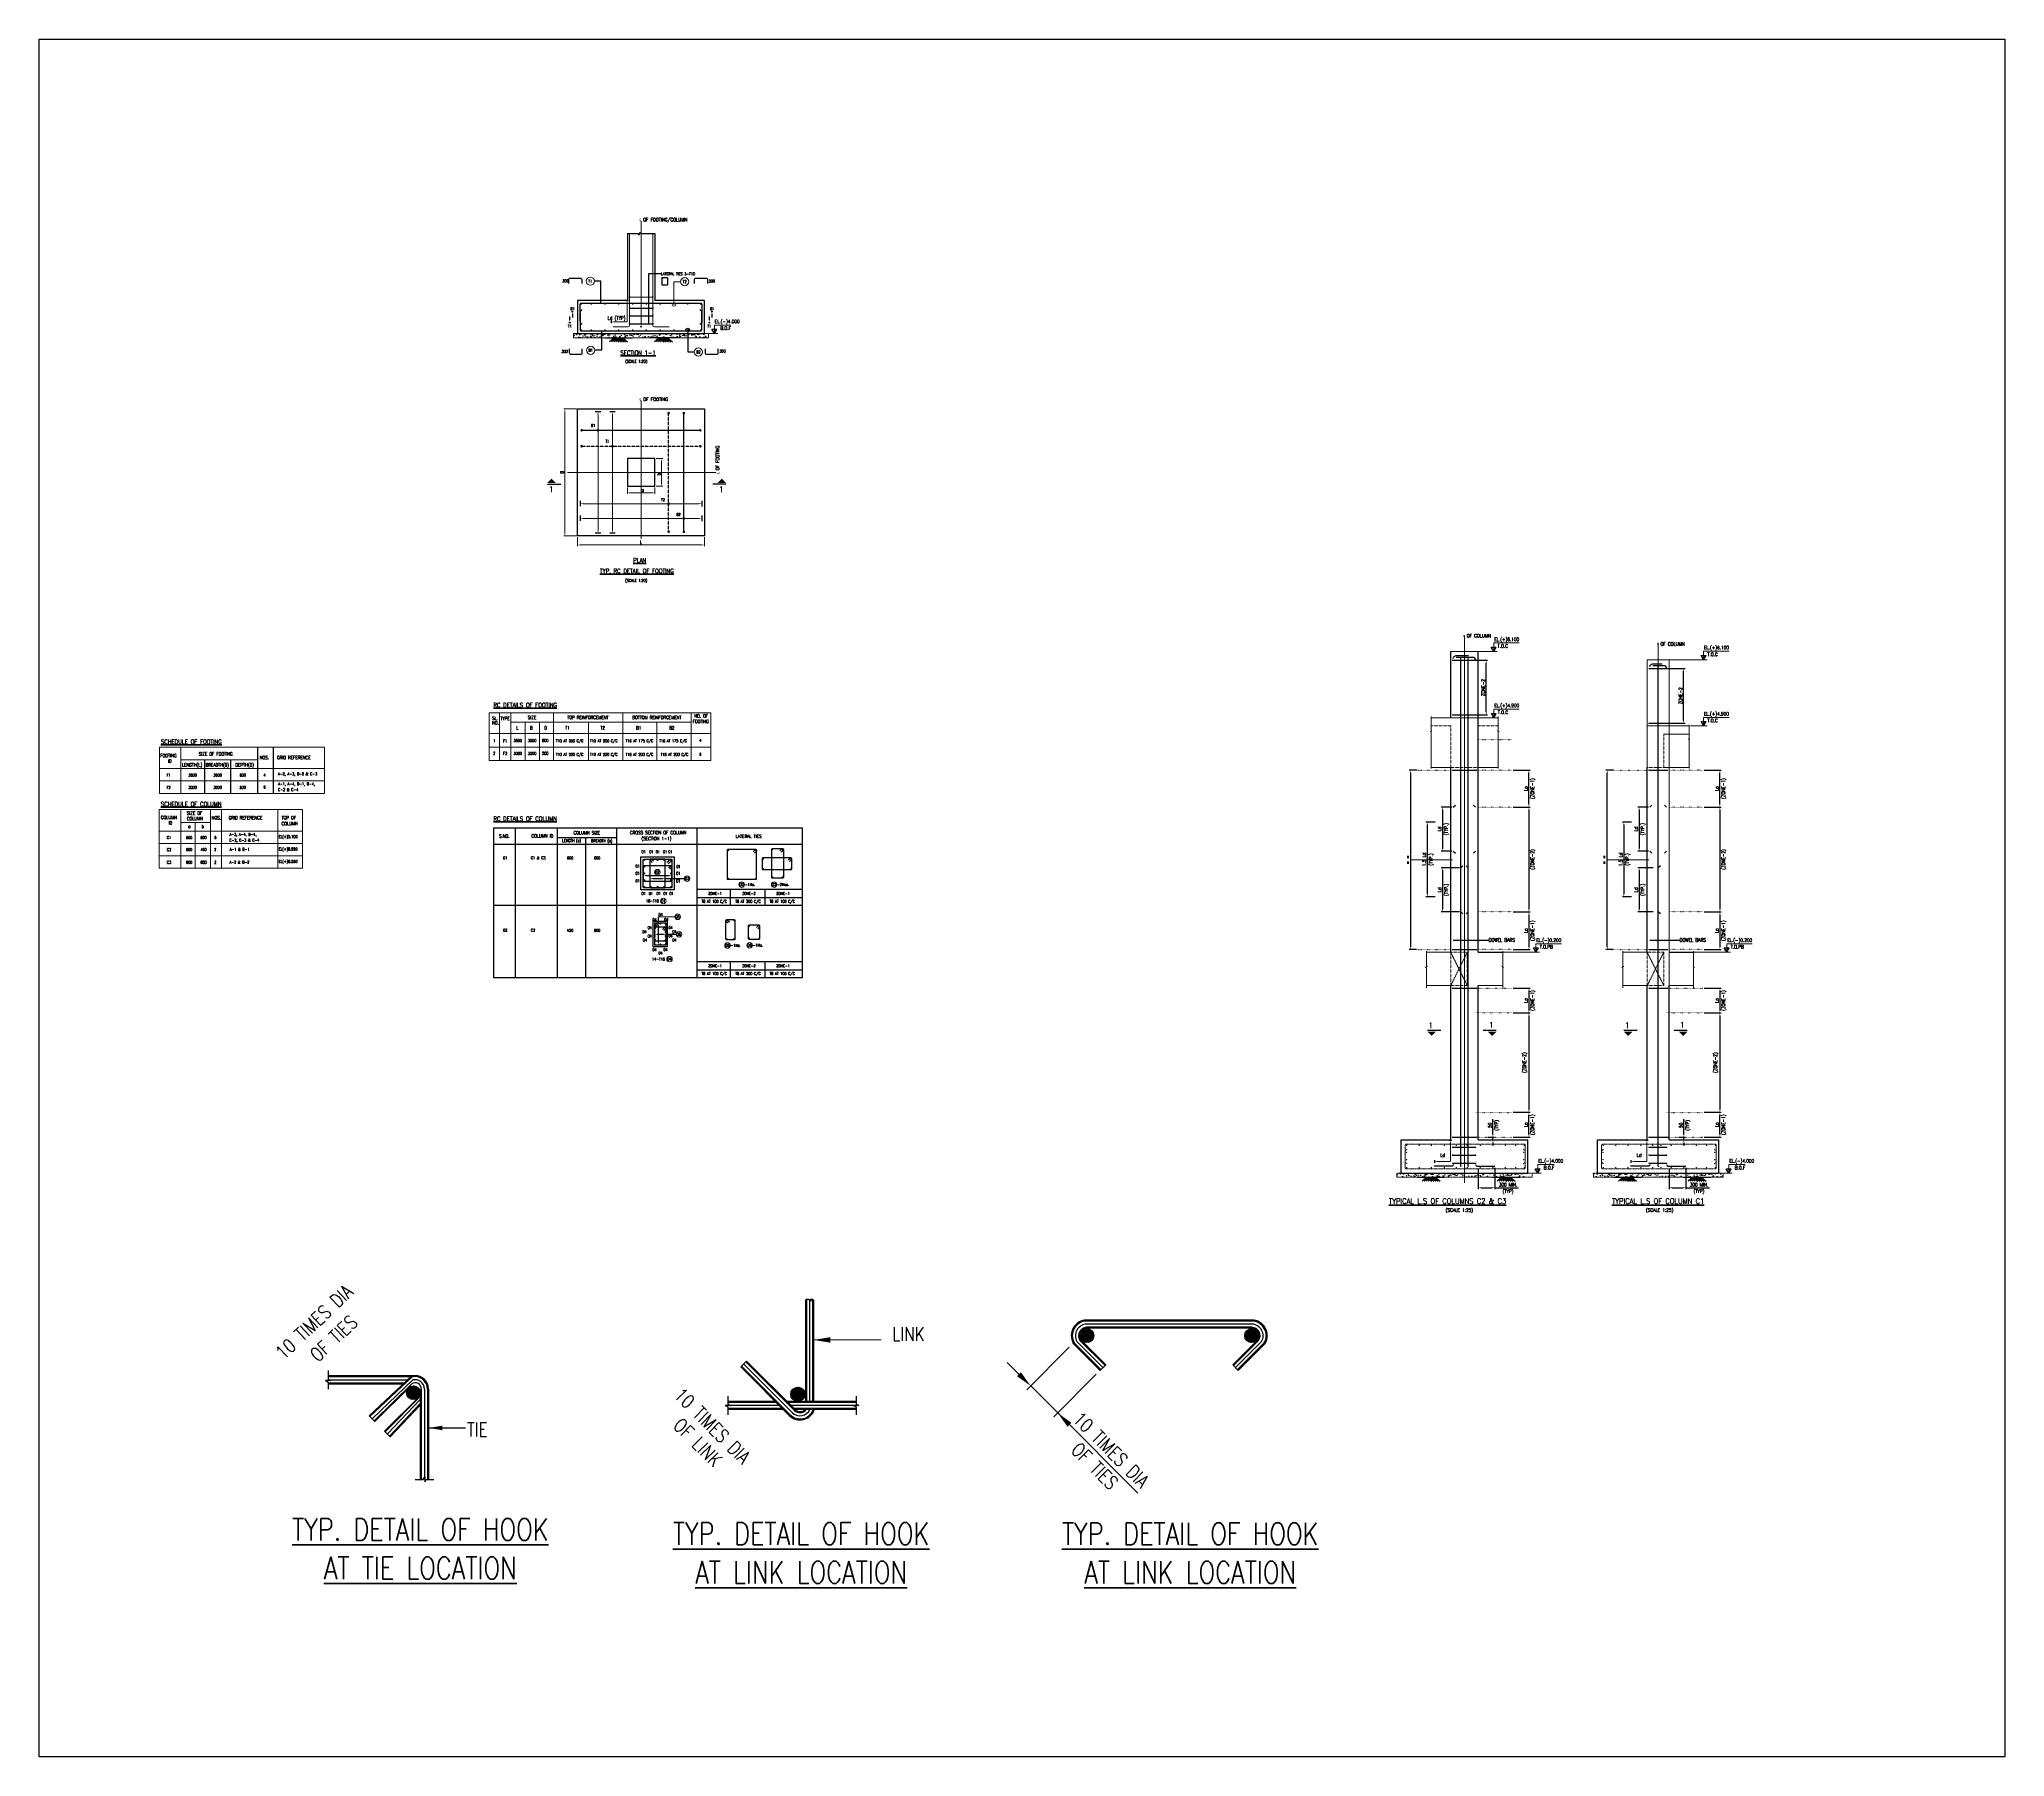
# Model space of a CAD drawing. Header units: millimetres. Extents: x -569190 to 711171, y 227905 to 729063.
# Drawn here: x 99972 to 135593, y 304127 to 335241 of the extents above; entities that cross this region are included whole.
import ezdxf
from ezdxf.enums import TextEntityAlignment as Align

# ---------------------------------------------------------------- set-up
doc = ezdxf.new("R2010")
doc.units = ezdxf.units.MM
doc.header["$LTSCALE"] = 15
for name, pattern in [('AXES', [50.8, 31.75, -6.35, 6.35, -6.35]), ('CENTER', [2, 1.25, -0.25, 0.25, -0.25]), ('DOT', [6.35, 0, -6.35]), ('HIDDEN', [0.375, 0.25, -0.125])]:
    doc.linetypes.add(name, pattern=pattern)
for name, color, linetype in [('2C', 1, 'Continuous'), ('ADIM', 8, 'Continuous'), ('ATEXT', 3, 'Continuous'), ('Beam', 1, 'Continuous'), ('FOT', 1, 'Continuous'), ('MISC', 1, 'Continuous'), ('REDINT', 1, 'Continuous'), ('S TEXT', 4, 'Continuous'), ('S-ANNO-DIMS', 8, 'Continuous'), ('S-ANNO-SYMB', 3, 'Continuous'), ('S-ANNO-TEXT-T250', 3, 'Continuous'), ('S-CON2', 1, 'Continuous'), ('S-REIN', 4, 'Continuous'), ('S-REIN-CON4', 4, 'Continuous')]:
    doc.layers.add(name, color=color, linetype=linetype)
for name, color, linetype, lineweight in [('G-ANNO-TEXT', 3, 'Continuous', 15), ('PG-Grid-Dims', 1, 'Continuous', 9), ('S-ANNO-LEAD', 1, 'Continuous', 20), ('S-ANNO-TEXT-T300', 3, 'Continuous', 30), ('S-ANNO-TEXT-T400', 4, 'Continuous', 40), ('S-BEAM-HID2', 1, 'HIDDEN', 20), ('S-GRID-DIMS', 9, 'Continuous', 18), ('S-GRID-LINE', 1, 'CENTER', 20), ('S-REIN-DIMS', 9, 'Continuous', 18), ('S-SEC-CON2', 1, 'Continuous', 20), ('S-Sect-02CL', 1, 'Continuous', 13), ('S-SECT-CON1', 8, 'Continuous', 9), ('S-SECT-PATT', 254, 'Continuous', 5), ('S_DIM', 1, 'Continuous', 20), ('S_OUTER THIN LINES', 5, 'Continuous', 13), ('S_TITLE TEXT', 4, 'Continuous', 40)]:
    doc.layers.add(name, color=color, linetype=linetype, lineweight=lineweight)
doc.styles.add('2.5 ROMANS_annotative', font='romans.shx', dxfattribs={"width": 0.8, "height": 2.5})
doc.styles.add('Romans', font='romans.shx', dxfattribs={"width": 0.8})
doc.styles.add('T300-SCALE1', font='romans.shx', dxfattribs={"width": 0.8, "height": 3})
doc.dimstyles.new('MRF_100', dxfattribs={"dimscale": 100, "dimtxt": 3, "dimasz": 3, "dimexe": 1, "dimexo": 1, "dimgap": 1, "dimtad": 1, "dimdec": 0, "dimzin": 1, "dimdsep": 46, "dimtxsty": 'Romans', "dimcen": -3, "dimdle": 1, "dimclrd": 256, "dimclre": 256, "dimclrt": 3, "dimadec": 0, "dimazin": 0, "dimtfac": 1, "dimtdec": 0, "dimtofl": 0, "dimtmove": 0, "dimatfit": 3, "dimfxl": 1, "dimtvp": 2, "dimtolj": 1, "dimtzin": 0, "dimlwd": -1, "dimlwe": -1, "dimarcsym": 0})
doc.dimstyles.new('MRF_20', dxfattribs={"dimscale": 30, "dimtxt": 2.5, "dimasz": 3, "dimexe": 1, "dimexo": 1, "dimgap": 1, "dimtad": 1, "dimdec": 0, "dimrnd": 5, "dimzin": 1, "dimdsep": 46, "dimtxsty": 'Romans', "dimcen": -3, "dimdle": 1, "dimclrd": 1, "dimclre": 1, "dimclrt": 3, "dimadec": 0, "dimazin": 0, "dimtfac": 1, "dimtdec": 0, "dimtofl": 0, "dimtmove": 0, "dimatfit": 3, "dimfxl": 1, "dimtvp": 2, "dimtolj": 1, "dimtzin": 0, "dimlwd": -1, "dimlwe": -1, "dimarcsym": 0})
doc.dimstyles.new('S-DIMS-100', dxfattribs={"dimscale": 100, "dimtxt": 2.5, "dimasz": 2, "dimexe": 1.5, "dimexo": 1.5, "dimgap": 1, "dimtad": 1, "dimdec": 0, "dimzin": 1, "dimdsep": 46, "dimtxsty": 'Romans', "dimblk": 'OBLIQUE', "dimcen": 2, "dimdle": 1, "dimclrd": 1, "dimclre": 1, "dimclrt": 3, "dimadec": 0, "dimazin": 0, "dimtfac": 1, "dimtdec": 0, "dimtix": 1, "dimtmove": 2, "dimatfit": 3, "dimfxl": 1, "dimtvp": 2, "dimtolj": 1, "dimtzin": 0, "dimarcsym": 0})
doc.dimstyles.new('SCALE-50', dxfattribs={"dimscale": 50, "dimtxt": 2.5, "dimasz": 2, "dimexe": 1, "dimexo": 1, "dimgap": 1, "dimtad": 1, "dimdec": 0, "dimzin": 1, "dimdsep": 46, "dimtxsty": 'Romans', "dimblk": 'OBLIQUE', "dimcen": -3, "dimdle": 1, "dimclrd": 256, "dimclre": 256, "dimclrt": 3, "dimadec": 0, "dimazin": 0, "dimtfac": 1, "dimtdec": 0, "dimtmove": 0, "dimatfit": 3, "dimfxl": 1, "dimtvp": 2, "dimtolj": 1, "dimtzin": 0, "dimarcsym": 2})
doc.dimstyles.get("Standard").update_dxf_attribs({"dimtxt": 0.18, "dimasz": 0.18, "dimexe": 0.18, "dimexo": 0.0625, "dimgap": 0.09, "dimtad": 0, "dimtih": 1, "dimtoh": 1, "dimdec": 4, "dimzin": 0, "dimdsep": 46, "dimtxsty": 'Standard', "dimcen": 0.09, "dimadec": 0, "dimazin": 0, "dimtfac": 1, "dimtdec": 4, "dimtofl": 0, "dimtmove": 0, "dimatfit": 3, "dimfxl": 1, "dimtolj": 1, "dimtzin": 0, "dimarcsym": 0})

# ---------------------------------------------------------------- blocks, each defined once
blk = doc.blocks.new('*D27')
at = {"layer": 'S_DIM', "transparency": 16777216}
for p, q in [((109707, 328544), (109478, 328544)), ((109498, 328484), (109498, 326304)), ((109707, 326244), (109478, 326244))]:
    blk.add_line(p, q, dxfattribs=at)
for points in [[(109488, 328484), (109508, 328484), (109498, 328544)], [(109488, 326304), (109508, 326304), (109498, 326244)]]:
    blk.add_solid(points, dxfattribs=at)
at = {"layer": 'S_DIM', "color": 3, "transparency": 16777216, "insert": (109448, 327394), "char_height": 60, "attachment_point": 5, "rotation": 90, "style": 'Romans'}
blk.add_mtext('\\A1;B', dxfattribs=at)
blk = doc.blocks.new('*D28')
at = {"layer": 'S_DIM', "transparency": 16777216}
for p, q in [((109727, 326224), (109727, 326060)), ((109787, 326080), (111967, 326080)), ((112027, 326224), (112027, 326060))]:
    blk.add_line(p, q, dxfattribs=at)
for points in [[(109787, 326090), (109787, 326070), (109727, 326080)], [(111967, 326090), (111967, 326070), (112027, 326080)]]:
    blk.add_solid(points, dxfattribs=at)
at = {"layer": 'S_DIM', "color": 3, "transparency": 16777216, "insert": (110877, 326130), "char_height": 60, "attachment_point": 5, "style": 'Romans'}
blk.add_mtext('\\A1;L', dxfattribs=at)
blk = doc.blocks.new('*D29')
at = {"layer": 'S_DIM', "transparency": 16777216}
for p, q in [((110128, 328494), (110078, 328494)), ((110098, 328434), (110098, 326354)), ((110108, 326294), (110078, 326294))]:
    blk.add_line(p, q, dxfattribs=at)
for points in [[(110088, 328434), (110108, 328434), (110098, 328494)], [(110088, 326354), (110108, 326354), (110098, 326294)]]:
    blk.add_solid(points, dxfattribs=at)
blk = doc.blocks.new('*D30')
at = {"layer": 'S_DIM', "transparency": 16777216}
for p, q in [((109777, 326585), (109777, 326542)), ((109837, 326562), (111917, 326562)), ((111977, 326564), (111977, 326542))]:
    blk.add_line(p, q, dxfattribs=at)
for points in [[(109837, 326572), (109837, 326552), (109777, 326562)], [(111917, 326572), (111917, 326552), (111977, 326562)]]:
    blk.add_solid(points, dxfattribs=at)
blk = doc.blocks.new('GL')
at = {"layer": '2C'}
for p, q in [((0, 0), (2000, 0)), ((704, 0), (350, -288)), ((854, 0), (500, -288)), ((1004, 0), (650, -288)), ((704, 0), (1057, -288)), ((1154, 0), (800, -288)), ((854, 0), (1207, -288)), ((1304, 0), (950, -288)), ((1004, 0), (1357, -288)), ((1154, 0), (1507, -288)), ((1304, 0), (1657, -288))]:
    blk.add_line(p, q, dxfattribs=at)
blk = doc.blocks.new('*U24')
at = {"const_width": 0.5}
blk.add_lwpolyline([(-0.25, 0.5, 1), (0.25, 0.5, 1)], format="xyb", close=True, dxfattribs=at)
blk = doc.blocks.new('_Oblique')
at = {"color": 0, "linetype": 'ByBlock', "lineweight": -2}
blk.add_line((-0.5, -0.5), (0.5, 0.5), dxfattribs=at)
blk = doc.blocks.new('*D25')
at = {"layer": 'S_DIM', "transparency": 16777216}
for p, q in [((110361, 328494), (110341, 328494)), ((110361, 328434), (110361, 326354)), ((110361, 326294), (110341, 326294))]:
    blk.add_line(p, q, dxfattribs=at)
for points in [[(110351, 328434), (110371, 328434), (110361, 328494)], [(110351, 326354), (110371, 326354), (110361, 326294)]]:
    blk.add_solid(points, dxfattribs=at)
blk = doc.blocks.new('*D26')
at = {"layer": 'S_DIM', "transparency": 16777216}
for p, q in [((109777, 326840), (109777, 326808)), ((109837, 326828), (111917, 326828)), ((111977, 326832), (111977, 326808))]:
    blk.add_line(p, q, dxfattribs=at)
for points in [[(109837, 326838), (109837, 326818), (109777, 326828)], [(111917, 326838), (111917, 326818), (111977, 326828)]]:
    blk.add_solid(points, dxfattribs=at)
blk = doc.blocks.new('*U31')
at = {"layer": 'S-REIN-CON4', "color": 4, "const_width": 12.5}
blk.add_lwpolyline([(-6.25, 0, 1), (6.25, 0, 1)], format="xyb", close=True, dxfattribs=at)
blk = doc.blocks.new('*U32')
at = {"layer": 'S_OUTER THIN LINES', "color": 0, "linetype": 'ByBlock', "lineweight": -2, "transparency": 16777216}
for p in [(0, 0), (250, 0), (500, 0), (750, 0), (1000, 0), (1250, 0), (1500, 0), (1750, 0)]:
    blk.add_blockref('*U31', p, dxfattribs=at)
blk = doc.blocks.new('*U33')
at = {"layer": 'S-REIN-CON4', "color": 4, "const_width": 12.5}
blk.add_lwpolyline([(-6.25, 0, 1), (6.25, 0, 1)], format="xyb", close=True, dxfattribs=at)
blk = doc.blocks.new('*U34')
at = {"layer": 'S_OUTER THIN LINES', "color": 0, "linetype": 'ByBlock', "lineweight": -2, "transparency": 16777216}
for p in [(0, 0), (250, 0), (500, 0), (750, 0), (1000, 0), (1250, 0), (1500, 0), (1750, 0)]:
    blk.add_blockref('*U33', p, dxfattribs=at)
blk = doc.blocks.new('_DotBlank')
at = {"color": 0, "linetype": 'ByBlock', "lineweight": -2}
blk.add_line((-0.5, 0), (-1, 0), dxfattribs=at)
blk.add_circle((0, 0), 0.5, dxfattribs=at)
blk = doc.blocks.new('A$C61DA7679')
at = {"layer": 'S-REIN'}
for p, q in [((0, 123), (11, 111)), ((9, 134), (20, 122))]:
    blk.add_line(p, q, dxfattribs=at)
at = {"layer": 'S-REIN', "flags": 128}
blk.add_lwpolyline([(5, 134), (91, 134, -0.414214), (96, 129), (96, 5, -0.414214), (91, 0), (5, 0, -0.414214), (0, 5), (0, 129, -0.414214)], format="xyb", close=True, dxfattribs=at)
blk = doc.blocks.new('*U55')
at = {"color": 1, "lineweight": 9}
for p, q in [((-1140, 0), (306, 0)), ((0, 736), (2217, 736)), ((0, 0), (0, 736))]:
    blk.add_line(p, q, dxfattribs=at)
for p, q in [((-217, 375), (217, 375)), ((0, 0), (-217, 375)), ((0, 0), (217, 375))]:
    blk.add_line(p, q)
blk.add_solid([(0, 0), (217, 375), (0, 375)])
at = {"layer": 'S-ANNO-TEXT-T300', "style": 'T300-SCALE1', "width": 0.8}
for tag, p in [('DRAWING_TITLE', (34, 1056)), ('SCALE_TEXT', (336, 471))]:
    blk.add_attdef(tag, text='', height=300, dxfattribs=at).set_placement(p, align=Align.MIDDLE_LEFT)
blk = doc.blocks.new('*U39')
at = {"const_width": 0.5}
blk.add_lwpolyline([(-0.25, 0.5, 1), (0.25, 0.5, 1)], format="xyb", close=True, dxfattribs=at)
blk = doc.blocks.new('*U56')
at = {"color": 1, "lineweight": 9}
for p, q in [((-2886, 0), (306, 0)), ((0, 736), (2217, 736)), ((0, 0), (0, 736))]:
    blk.add_line(p, q, dxfattribs=at)
for p, q in [((-217, 375), (217, 375)), ((0, 0), (-217, 375)), ((0, 0), (217, 375))]:
    blk.add_line(p, q)
blk.add_solid([(0, 0), (217, 375), (0, 375)])
at = {"layer": 'S-ANNO-TEXT-T300', "style": 'T300-SCALE1', "width": 0.8}
for tag, p in [('DRAWING_TITLE', (34, 1056)), ('SCALE_TEXT', (336, 471))]:
    blk.add_attdef(tag, text='', height=300, dxfattribs=at).set_placement(p, align=Align.MIDDLE_LEFT)
blk = doc.blocks.new('*D40')
at = {"layer": 'S_DIM', "lineweight": -2, "transparency": 16777216}
for p, q in [((128502, 322001), (128364, 322001)), ((128389, 318800), (128389, 321951)), ((128495, 318750), (128364, 318750))]:
    blk.add_line(p, q, dxfattribs=at)
at = {"layer": 'S_DIM', "transparency": 16777216}
for points in [[(128380, 321951), (128397, 321951), (128389, 322001)], [(128380, 318800), (128397, 318800), (128389, 318750)]]:
    blk.add_solid(points, dxfattribs=at)
at = {"layer": 'S_DIM', "color": 3, "transparency": 16777216, "insert": (128332, 320375), "char_height": 62.5, "attachment_point": 5, "rotation": 90, "style": 'Romans'}
blk.add_mtext('\\A1;= =', dxfattribs=at)
blk = doc.blocks.new('*D43')
at = {"layer": 'S_DIM', "lineweight": -2, "transparency": 16777216}
for p, q in [((129221, 320232), (128942, 320232)), ((128967, 320182), (128967, 319482)), ((129221, 319432), (128942, 319432))]:
    blk.add_line(p, q, dxfattribs=at)
at = {"layer": 'S_DIM', "transparency": 16777216}
for points in [[(128959, 320182), (128976, 320182), (128967, 320232)], [(128959, 319482), (128976, 319482), (128967, 319432)]]:
    blk.add_solid(points, dxfattribs=at)
at = {"layer": 'S_DIM', "color": 3, "transparency": 16777216, "char_height": 62.5, "width": 40.18, "attachment_point": 5, "rotation": 90, "style": 'Romans'}
for s, insert in [('\\A1;(TYP.)', (129040, 319832)), ('\\A1;Ld', (128911, 319832))]:
    blk.add_mtext(s, dxfattribs=dict(at, insert=insert))
blk = doc.blocks.new('*D44')
at = {"layer": 'S_DIM', "lineweight": -2, "transparency": 16777216}
for p, q in [((129136, 321332), (128941, 321332)), ((128966, 321282), (128966, 320582)), ((129136, 320532), (128941, 320532))]:
    blk.add_line(p, q, dxfattribs=at)
at = {"layer": 'S_DIM', "transparency": 16777216}
for points in [[(128958, 321282), (128974, 321282), (128966, 321332)], [(128958, 320582), (128974, 320582), (128966, 320532)]]:
    blk.add_solid(points, dxfattribs=at)
at = {"layer": 'S_DIM', "color": 3, "transparency": 16777216, "char_height": 62.5, "attachment_point": 5, "rotation": 90, "style": 'Romans'}
for s, insert in [('\\A1;Ld', (128910, 320932)), ('\\A1;(TYP.)', (129039, 320932))]:
    blk.add_mtext(s, dxfattribs=dict(at, insert=insert))
blk = doc.blocks.new('*D45')
at = {"layer": 'S_DIM', "lineweight": -2, "transparency": 16777216}
for p, q in [((128830, 321057), (128665, 321057)), ((128690, 321007), (128690, 319757)), ((128830, 319707), (128665, 319707))]:
    blk.add_line(p, q, dxfattribs=at)
at = {"layer": 'S_DIM', "transparency": 16777216}
for points in [[(128681, 321007), (128698, 321007), (128690, 321057)], [(128681, 319757), (128698, 319757), (128690, 319707)]]:
    blk.add_solid(points, dxfattribs=at)
at = {"layer": 'S_DIM', "color": 3, "transparency": 16777216, "char_height": 62.5, "attachment_point": 5, "rotation": 90, "style": 'Romans'}
for s, insert in [('\\A1;1.5 Ld', (128633, 320382)), ('\\A1;(TYP.)', (128762, 320382))]:
    blk.add_mtext(s, dxfattribs=dict(at, insert=insert))
blk = doc.blocks.new('*D46')
at = {"layer": 'S_DIM', "transparency": 16777216}
for p, q in [((110630, 327124), (110630, 327005)), ((110690, 327025), (111070, 327025)), ((111130, 327124), (111130, 327005))]:
    blk.add_line(p, q, dxfattribs=at)
for points in [[(110690, 327035), (110690, 327015), (110630, 327025)], [(111070, 327035), (111070, 327015), (111130, 327025)]]:
    blk.add_solid(points, dxfattribs=at)
at = {"layer": 'S_DIM', "color": 3, "transparency": 16777216, "insert": (110910, 327075), "char_height": 60, "attachment_point": 5, "style": 'Romans'}
blk.add_mtext('\\A1;a', dxfattribs=at)
blk = doc.blocks.new('*D47')
at = {"layer": 'S_DIM', "transparency": 16777216}
for p, q in [((111150, 327644), (111271, 327644)), ((111251, 327204), (111251, 327584)), ((111150, 327144), (111271, 327144))]:
    blk.add_line(p, q, dxfattribs=at)
for points in [[(111241, 327584), (111261, 327584), (111251, 327644)], [(111241, 327204), (111261, 327204), (111251, 327144)]]:
    blk.add_solid(points, dxfattribs=at)
at = {"layer": 'S_DIM', "color": 3, "transparency": 16777216, "insert": (111201, 327363), "char_height": 60, "attachment_point": 5, "rotation": 90, "style": 'Romans'}
blk.add_mtext('\\A1;b', dxfattribs=at)
blk = doc.blocks.new('*D48')
at = {"layer": 'S_DIM', "lineweight": -2, "transparency": 16777216}
for p, q in [((129778, 315401), (129778, 315679)), ((129688, 315351), (129803, 315351)), ((129700, 315301), (129803, 315301)), ((129778, 315301), (129778, 315351)), ((129778, 315251), (129778, 315201))]:
    blk.add_line(p, q, dxfattribs=at)
at = {"layer": 'S_DIM', "transparency": 16777216}
for points in [[(129770, 315401), (129787, 315401), (129778, 315351)], [(129770, 315251), (129787, 315251), (129778, 315301)]]:
    blk.add_solid(points, dxfattribs=at)
at = {"layer": 'S_DIM', "color": 3, "transparency": 16777216, "char_height": 62.5, "attachment_point": 5, "rotation": 90, "style": 'Romans'}
for s, insert in [('\\A1;50', (129722, 315565)), ('\\A1;(TYP)', (129851, 315565))]:
    blk.add_mtext(s, dxfattribs=dict(at, insert=insert))
blk = doc.blocks.new('*D49')
at = {"layer": 'S_DIM', "lineweight": -2, "transparency": 16777216}
for p, q in [((130145, 315801), (130456, 315801)), ((130431, 315401), (130431, 315751)), ((130145, 315351), (130456, 315351))]:
    blk.add_line(p, q, dxfattribs=at)
at = {"layer": 'S_DIM', "transparency": 16777216}
for points in [[(130423, 315751), (130440, 315751), (130431, 315801)], [(130423, 315401), (130440, 315401), (130431, 315351)]]:
    blk.add_solid(points, dxfattribs=at)
at = {"layer": 'S_DIM', "color": 3, "transparency": 16777216, "char_height": 62.5, "attachment_point": 5, "rotation": 90, "style": 'Romans'}
for s, insert in [('\\A1;Lo', (130375, 315576)), ('\\A1;(ZONE-1)', (130504, 315576))]:
    blk.add_mtext(s, dxfattribs=dict(at, insert=insert))
blk = doc.blocks.new('*D50')
at = {"layer": 'S_DIM', "lineweight": -2, "transparency": 16777216}
for p, q in [((130145, 317601), (130456, 317601)), ((130431, 317551), (130431, 315851)), ((130145, 315801), (130456, 315801))]:
    blk.add_line(p, q, dxfattribs=at)
at = {"layer": 'S_DIM', "transparency": 16777216}
for points in [[(130423, 317551), (130440, 317551), (130431, 317601)], [(130423, 315851), (130440, 315851), (130431, 315801)]]:
    blk.add_solid(points, dxfattribs=at)
at = {"layer": 'S_DIM', "color": 3, "transparency": 16777216, "insert": (130359, 316701), "char_height": 62.5, "attachment_point": 5, "rotation": 90, "style": 'Romans'}
blk.add_mtext('\\A1;(ZONE-2)', dxfattribs=at)
blk = doc.blocks.new('*D51')
at = {"layer": 'S_DIM', "lineweight": -2, "transparency": 16777216}
for p, q in [((130145, 321332), (130456, 321332)), ((130431, 321282), (130431, 319482)), ((130145, 319432), (130456, 319432))]:
    blk.add_line(p, q, dxfattribs=at)
at = {"layer": 'S_DIM', "transparency": 16777216}
for points in [[(130423, 321282), (130440, 321282), (130431, 321332)], [(130423, 319482), (130440, 319482), (130431, 319432)]]:
    blk.add_solid(points, dxfattribs=at)
at = {"layer": 'S_DIM', "color": 3, "transparency": 16777216, "char_height": 62.5, "attachment_point": 5, "rotation": 90, "style": 'Romans'}
for s, insert in [('\\A1;', (130375, 320382)), ('\\A1;(ZONE-2)', (130504, 320382))]:
    blk.add_mtext(s, dxfattribs=dict(at, insert=insert))
blk = doc.blocks.new('*D52')
at = {"layer": 'S_DIM', "lineweight": -2, "transparency": 16777216}
for p, q in [((130145, 318051), (130456, 318051)), ((130431, 318001), (130431, 317651)), ((130145, 317601), (130456, 317601))]:
    blk.add_line(p, q, dxfattribs=at)
at = {"layer": 'S_DIM', "transparency": 16777216}
for points in [[(130423, 318001), (130440, 318001), (130431, 318051)], [(130423, 317651), (130440, 317651), (130431, 317601)]]:
    blk.add_solid(points, dxfattribs=at)
at = {"layer": 'S_DIM', "color": 3, "transparency": 16777216, "char_height": 62.5, "attachment_point": 5, "rotation": 90, "style": 'Romans'}
for s, insert in [('\\A1;Lo', (130375, 317826)), ('\\A1;(ZONE-1)', (130504, 317826))]:
    blk.add_mtext(s, dxfattribs=dict(at, insert=insert))
blk = doc.blocks.new('*D53')
at = {"layer": 'S_DIM', "lineweight": -2, "transparency": 16777216}
for p, q in [((130145, 319432), (130456, 319432)), ((130431, 319382), (130431, 318801)), ((130145, 318751), (130456, 318751))]:
    blk.add_line(p, q, dxfattribs=at)
at = {"layer": 'S_DIM', "transparency": 16777216}
for points in [[(130423, 319382), (130440, 319382), (130431, 319432)], [(130423, 318801), (130440, 318801), (130431, 318751)]]:
    blk.add_solid(points, dxfattribs=at)
at = {"layer": 'S_DIM', "color": 3, "transparency": 16777216, "char_height": 62.5, "attachment_point": 5, "rotation": 90, "style": 'Romans'}
for s, insert in [('\\A1;(ZONE-1)', (130504, 319091)), ('\\A1;Lo', (130375, 319091))]:
    blk.add_mtext(s, dxfattribs=dict(at, insert=insert))
blk = doc.blocks.new('*D54')
at = {"layer": 'S_DIM', "lineweight": -2, "transparency": 16777216}
for p, q in [((130145, 322000), (130456, 322000)), ((130431, 321382), (130431, 321950)), ((130145, 321332), (130456, 321332))]:
    blk.add_line(p, q, dxfattribs=at)
at = {"layer": 'S_DIM', "transparency": 16777216}
for points in [[(130423, 321950), (130440, 321950), (130431, 322000)], [(130423, 321382), (130440, 321382), (130431, 321332)]]:
    blk.add_solid(points, dxfattribs=at)
at = {"layer": 'S_DIM', "color": 3, "transparency": 16777216, "char_height": 62.5, "attachment_point": 5, "rotation": 90, "style": 'Romans'}
for s, insert in [('\\A1;Lo', (130375, 321666)), ('\\A1;(ZONE-1)', (130504, 321666))]:
    blk.add_mtext(s, dxfattribs=dict(at, insert=insert))
blk = doc.blocks.new('*D57')
at = {"layer": 'S_DIM', "lineweight": -2, "transparency": 16777216}
for p, q in [((129513, 314780), (129513, 314409)), ((129813, 314798), (129813, 314409)), ((129563, 314434), (129763, 314434)), ((129813, 314434), (130242, 314434))]:
    blk.add_line(p, q, dxfattribs=at)
at = {"layer": 'S_DIM', "transparency": 16777216}
for points in [[(129563, 314443), (129563, 314426), (129513, 314434)], [(129763, 314443), (129763, 314426), (129813, 314434)]]:
    blk.add_solid(points, dxfattribs=at)
at = {"layer": 'S_DIM', "color": 3, "transparency": 16777216, "char_height": 62.5, "attachment_point": 5, "style": 'Romans'}
for s, insert in [('\\A1;300 MIN.', (130052, 314491)), ('\\A1;(TYP)', (130052, 314362))]:
    blk.add_mtext(s, dxfattribs=dict(at, insert=insert))
blk = doc.blocks.new('*D62')
at = {"layer": 'S_DIM', "transparency": 16777216}
for p, q in [((118640, 311544), (117869, 310773)), ((117728, 311056), (117516, 311268)), ((119129, 311056), (118359, 310284)), ((117940, 310844), (118429, 310355)), ((119884, 308901), (118429, 310355)), ((118641, 310143), (118854, 309931))]:
    blk.add_line(p, q, dxfattribs=at)
for points in [[(117763, 311091), (117692, 311020), (117940, 310844)], [(118677, 310178), (118606, 310107), (118429, 310355)]]:
    blk.add_solid(points, dxfattribs=at)
blk = doc.blocks.new('*D81')
at = {"layer": 'S_DIM', "lineweight": -2, "transparency": 16777216}
for p, q in [((124941, 322001), (124802, 322001)), ((124827, 318800), (124827, 321951)), ((124934, 318750), (124802, 318750))]:
    blk.add_line(p, q, dxfattribs=at)
at = {"layer": 'S_DIM', "transparency": 16777216}
for points in [[(124819, 321951), (124836, 321951), (124827, 322001)], [(124819, 318800), (124836, 318800), (124827, 318750)]]:
    blk.add_solid(points, dxfattribs=at)
at = {"layer": 'S_DIM', "color": 3, "transparency": 16777216, "insert": (124771, 320375), "char_height": 62.5, "attachment_point": 5, "rotation": 90, "style": 'Romans'}
blk.add_mtext('\\A1;= =', dxfattribs=at)
blk = doc.blocks.new('*D82')
at = {"layer": 'S_DIM', "lineweight": -2, "transparency": 16777216}
for p, q in [((125710, 320232), (125381, 320232)), ((125406, 320182), (125406, 319482)), ((125710, 319432), (125381, 319432))]:
    blk.add_line(p, q, dxfattribs=at)
at = {"layer": 'S_DIM', "transparency": 16777216}
for points in [[(125398, 320182), (125415, 320182), (125406, 320232)], [(125398, 319482), (125415, 319482), (125406, 319432)]]:
    blk.add_solid(points, dxfattribs=at)
at = {"layer": 'S_DIM', "color": 3, "transparency": 16777216, "char_height": 62.5, "width": 40.18, "attachment_point": 5, "rotation": 90, "style": 'Romans'}
for s, insert in [('\\A1;(TYP.)', (125479, 319832)), ('\\A1;Ld', (125350, 319832))]:
    blk.add_mtext(s, dxfattribs=dict(at, insert=insert))
blk = doc.blocks.new('*D83')
at = {"layer": 'S_DIM', "lineweight": -2, "transparency": 16777216}
for p, q in [((125575, 321332), (125380, 321332)), ((125405, 321282), (125405, 320582)), ((125575, 320532), (125380, 320532))]:
    blk.add_line(p, q, dxfattribs=at)
at = {"layer": 'S_DIM', "transparency": 16777216}
for points in [[(125396, 321282), (125413, 321282), (125405, 321332)], [(125396, 320582), (125413, 320582), (125405, 320532)]]:
    blk.add_solid(points, dxfattribs=at)
at = {"layer": 'S_DIM', "color": 3, "transparency": 16777216, "char_height": 62.5, "attachment_point": 5, "rotation": 90, "style": 'Romans'}
for s, insert in [('\\A1;Ld', (125349, 320932)), ('\\A1;(TYP.)', (125477, 320932))]:
    blk.add_mtext(s, dxfattribs=dict(at, insert=insert))
blk = doc.blocks.new('*D84')
at = {"layer": 'S_DIM', "lineweight": -2, "transparency": 16777216}
for p, q in [((125269, 321057), (125103, 321057)), ((125128, 321007), (125128, 319757)), ((125269, 319707), (125103, 319707))]:
    blk.add_line(p, q, dxfattribs=at)
at = {"layer": 'S_DIM', "transparency": 16777216}
for points in [[(125120, 321007), (125137, 321007), (125128, 321057)], [(125120, 319757), (125137, 319757), (125128, 319707)]]:
    blk.add_solid(points, dxfattribs=at)
at = {"layer": 'S_DIM', "color": 3, "transparency": 16777216, "char_height": 62.5, "attachment_point": 5, "rotation": 90, "style": 'Romans'}
for s, insert in [('\\A1;1.5 Ld', (125072, 320382)), ('\\A1;(TYP.)', (125201, 320382))]:
    blk.add_mtext(s, dxfattribs=dict(at, insert=insert))
blk = doc.blocks.new('*D85')
at = {"layer": 'S_DIM', "lineweight": -2, "transparency": 16777216}
for p, q in [((126317, 315401), (126317, 315679)), ((126227, 315351), (126342, 315351)), ((126239, 315301), (126342, 315301)), ((126317, 315301), (126317, 315351)), ((126317, 315251), (126317, 315201))]:
    blk.add_line(p, q, dxfattribs=at)
at = {"layer": 'S_DIM', "transparency": 16777216}
for points in [[(126309, 315401), (126326, 315401), (126317, 315351)], [(126309, 315251), (126326, 315251), (126317, 315301)]]:
    blk.add_solid(points, dxfattribs=at)
at = {"layer": 'S_DIM', "color": 3, "transparency": 16777216, "char_height": 62.5, "attachment_point": 5, "rotation": 90, "style": 'Romans'}
for s, insert in [('\\A1;50', (126261, 315565)), ('\\A1;(TYP)', (126390, 315565))]:
    blk.add_mtext(s, dxfattribs=dict(at, insert=insert))
blk = doc.blocks.new('*D86')
at = {"layer": 'S_DIM', "lineweight": -2, "transparency": 16777216}
for p, q in [((126684, 315801), (126995, 315801)), ((126970, 315401), (126970, 315751)), ((126684, 315351), (126995, 315351))]:
    blk.add_line(p, q, dxfattribs=at)
at = {"layer": 'S_DIM', "transparency": 16777216}
for points in [[(126962, 315751), (126979, 315751), (126970, 315801)], [(126962, 315401), (126979, 315401), (126970, 315351)]]:
    blk.add_solid(points, dxfattribs=at)
at = {"layer": 'S_DIM', "color": 3, "transparency": 16777216, "char_height": 62.5, "attachment_point": 5, "rotation": 90, "style": 'Romans'}
for s, insert in [('\\A1;Lo', (126914, 315576)), ('\\A1;(ZONE-1)', (127043, 315576))]:
    blk.add_mtext(s, dxfattribs=dict(at, insert=insert))
blk = doc.blocks.new('*D87')
at = {"layer": 'S_DIM', "lineweight": -2, "transparency": 16777216}
for p, q in [((126684, 317601), (126995, 317601)), ((126970, 317551), (126970, 315851)), ((126684, 315801), (126995, 315801))]:
    blk.add_line(p, q, dxfattribs=at)
at = {"layer": 'S_DIM', "transparency": 16777216}
for points in [[(126962, 317551), (126979, 317551), (126970, 317601)], [(126962, 315851), (126979, 315851), (126970, 315801)]]:
    blk.add_solid(points, dxfattribs=at)
at = {"layer": 'S_DIM', "color": 3, "transparency": 16777216, "insert": (126898, 316701), "char_height": 62.5, "attachment_point": 5, "rotation": 90, "style": 'Romans'}
blk.add_mtext('\\A1;(ZONE-2)', dxfattribs=at)
blk = doc.blocks.new('*D88')
at = {"layer": 'S_DIM', "lineweight": -2, "transparency": 16777216}
for p, q in [((126684, 321332), (126995, 321332)), ((126970, 321282), (126970, 319482)), ((126684, 319432), (126995, 319432))]:
    blk.add_line(p, q, dxfattribs=at)
at = {"layer": 'S_DIM', "transparency": 16777216}
for points in [[(126962, 321282), (126978, 321282), (126970, 321332)], [(126962, 319482), (126978, 319482), (126970, 319432)]]:
    blk.add_solid(points, dxfattribs=at)
at = {"layer": 'S_DIM', "color": 3, "transparency": 16777216, "char_height": 62.5, "attachment_point": 5, "rotation": 90, "style": 'Romans'}
for s, insert in [('\\A1;', (126914, 320382)), ('\\A1;(ZONE-2)', (127043, 320382))]:
    blk.add_mtext(s, dxfattribs=dict(at, insert=insert))
blk = doc.blocks.new('*D89')
at = {"layer": 'S_DIM', "lineweight": -2, "transparency": 16777216}
for p, q in [((126684, 318051), (126995, 318051)), ((126970, 318001), (126970, 317651)), ((126684, 317601), (126995, 317601))]:
    blk.add_line(p, q, dxfattribs=at)
at = {"layer": 'S_DIM', "transparency": 16777216}
for points in [[(126962, 318001), (126979, 318001), (126970, 318051)], [(126962, 317651), (126979, 317651), (126970, 317601)]]:
    blk.add_solid(points, dxfattribs=at)
at = {"layer": 'S_DIM', "color": 3, "transparency": 16777216, "char_height": 62.5, "attachment_point": 5, "rotation": 90, "style": 'Romans'}
for s, insert in [('\\A1;Lo', (126914, 317826)), ('\\A1;(ZONE-1)', (127043, 317826))]:
    blk.add_mtext(s, dxfattribs=dict(at, insert=insert))
blk = doc.blocks.new('*D90')
at = {"layer": 'S_DIM', "lineweight": -2, "transparency": 16777216}
for p, q in [((126684, 319432), (126995, 319432)), ((126970, 319382), (126970, 318801)), ((126684, 318751), (126995, 318751))]:
    blk.add_line(p, q, dxfattribs=at)
at = {"layer": 'S_DIM', "transparency": 16777216}
for points in [[(126962, 319382), (126978, 319382), (126970, 319432)], [(126962, 318801), (126978, 318801), (126970, 318751)]]:
    blk.add_solid(points, dxfattribs=at)
at = {"layer": 'S_DIM', "color": 3, "transparency": 16777216, "char_height": 62.5, "attachment_point": 5, "rotation": 90, "style": 'Romans'}
for s, insert in [('\\A1;(ZONE-1)', (127043, 319091)), ('\\A1;Lo', (126914, 319091))]:
    blk.add_mtext(s, dxfattribs=dict(at, insert=insert))
blk = doc.blocks.new('*D91')
at = {"layer": 'S_DIM', "lineweight": -2, "transparency": 16777216}
for p, q in [((126684, 322000), (126995, 322000)), ((126970, 321382), (126970, 321950)), ((126684, 321332), (126995, 321332))]:
    blk.add_line(p, q, dxfattribs=at)
at = {"layer": 'S_DIM', "transparency": 16777216}
for points in [[(126962, 321950), (126978, 321950), (126970, 322000)], [(126962, 321382), (126978, 321382), (126970, 321332)]]:
    blk.add_solid(points, dxfattribs=at)
at = {"layer": 'S_DIM', "color": 3, "transparency": 16777216, "char_height": 62.5, "attachment_point": 5, "rotation": 90, "style": 'Romans'}
for s, insert in [('\\A1;Lo', (126914, 321666)), ('\\A1;(ZONE-1)', (127043, 321666))]:
    blk.add_mtext(s, dxfattribs=dict(at, insert=insert))
blk = doc.blocks.new('*D92')
at = {"layer": 'S_DIM', "lineweight": -2, "transparency": 16777216}
for p, q in [((126052, 314780), (126052, 314409)), ((126352, 314798), (126352, 314409)), ((126102, 314434), (126302, 314434)), ((126352, 314434), (126780, 314434))]:
    blk.add_line(p, q, dxfattribs=at)
at = {"layer": 'S_DIM', "transparency": 16777216}
for points in [[(126102, 314443), (126102, 314426), (126052, 314434)], [(126302, 314443), (126302, 314426), (126352, 314434)]]:
    blk.add_solid(points, dxfattribs=at)
at = {"layer": 'S_DIM', "color": 3, "transparency": 16777216, "char_height": 62.5, "attachment_point": 5, "style": 'Romans'}
for s, insert in [('\\A1;300 MIN.', (126591, 314491)), ('\\A1;(TYP)', (126591, 314362))]:
    blk.add_mtext(s, dxfattribs=dict(at, insert=insert))
blk = doc.blocks.new('*U108')
for p in [(0, -12), (780, -12), (12, -767), (768, -767)]:
    blk.add_point(p)
at = {"layer": 'S-REIN'}
blk.add_lwpolyline([(793, -8), (793, -772, -0.414214), (773, -792), (7, -792, -0.414214), (-13, -772), (-13, -8, -0.414214), (7, 12), (773, 12, -0.414214)], format="xyb", close=True, dxfattribs=at)
blk.add_lwpolyline([(699, -47), (755, 8, -0.879055), (789, -25), (733, -82)], format="xyb", dxfattribs=at)
blk = doc.blocks.new('*U109')
for p in [(0, -12), (292, -12), (12, -767), (280, -767)]:
    blk.add_point(p)
at = {"layer": 'S-REIN'}
blk.add_lwpolyline([(305, -8), (305, -772, -0.414214), (285, -792), (7, -792, -0.414214), (-13, -772), (-13, -8, -0.414214), (7, 12), (285, 12, -0.414214)], format="xyb", close=True, dxfattribs=at)
blk.add_lwpolyline([(212, -47), (267, 8, -0.879055), (302, -25), (245, -82)], format="xyb", dxfattribs=at)
blk = doc.blocks.new('*D110')
at = {"layer": 'S-ANNO-DIMS', "color": 1, "transparency": 16777216}
blk.add_line((110967, 320092), (111387, 320092), dxfattribs=at)
for points in [[(110967, 320101), (110967, 320084), (110917, 320092)], [(111387, 320101), (111387, 320084), (111437, 320092)]]:
    blk.add_solid(points, dxfattribs=at)
blk = doc.blocks.new('bardot_001')
at = {"layer": 'S-REIN', "linetype": 'Continuous'}
h = blk.add_hatch(color=256, dxfattribs=at)
h.dxf.hatch_style = 1
h.paths.add_polyline_path([(-12.5, 0, 1), (12.5, 0, 1)])
blk.add_circle((0, 0), 12.5, dxfattribs=at)
blk = doc.blocks.new('*U99')
blk.add_blockref('bardot_001', (0, 0))
blk = doc.blocks.new('*U100')
at = {"color": 0, "linetype": 'ByBlock', "lineweight": -2, "transparency": 16777216}
for p in [(53, -52), (176, -52), (300, -52), (424, -52), (548, -52)]:
    blk.add_blockref('*U99', p, dxfattribs=at)
blk = doc.blocks.new('*U101')
blk.add_blockref('bardot_001', (0, 0))
blk = doc.blocks.new('*U102')
at = {"color": 0, "linetype": 'ByBlock', "lineweight": -2, "transparency": 16777216}
for p in [(53, -547), (176, -547), (300, -547), (424, -547), (548, -547)]:
    blk.add_blockref('*U101', p, dxfattribs=at)
blk = doc.blocks.new('*U103')
at = {"rotation": 90}
blk.add_blockref('bardot_001', (0, 0), dxfattribs=at)
blk = doc.blocks.new('*U104')
at = {"color": 0, "linetype": 'ByBlock', "lineweight": -2, "transparency": 16777216, "rotation": 270}
for p in [(53, -52), (53, -176), (53, -300), (53, -424), (53, -547)]:
    blk.add_blockref('*U103', p, dxfattribs=at)
blk = doc.blocks.new('*U105')
at = {"rotation": 90}
blk.add_blockref('bardot_001', (0, 0), dxfattribs=at)
blk = doc.blocks.new('*U106')
at = {"color": 0, "linetype": 'ByBlock', "lineweight": -2, "transparency": 16777216, "rotation": 270}
for p in [(548, -52), (548, -176), (548, -300), (548, -424), (548, -547)]:
    blk.add_blockref('*U105', p, dxfattribs=at)
blk = doc.blocks.new('*U98')
at = {"layer": 'S-CON2'}
blk.add_lwpolyline([(0, 0), (600, 0), (600, -600), (0, -600)], close=True, dxfattribs=at)
at = {"layer": 'S-REIN'}
blk.add_lwpolyline([(60, -40), (540, -40, -0.414214), (560, -60), (560, -540, -0.414214), (540, -560), (60, -560, -0.414214), (40, -540), (40, -60, -0.414214)], format="xyb", close=True, dxfattribs=at)
blk.add_lwpolyline([(467, -99), (526, -46, -0.979502), (554, -74), (495, -128)], format="xyb", dxfattribs=at)
for name in ['*U100', '*U104', '*U106', '*U102']:
    blk.add_blockref(name, (0, 0))
blk = doc.blocks.new('*D111')
at = {"layer": 'S-ANNO-DIMS', "color": 1, "transparency": 16777216}
for p, q in [((111089, 320036), (111265, 320036)), ((111315, 320036), (111663, 320036))]:
    blk.add_line(p, q, dxfattribs=at)
for points in [[(111089, 320044), (111089, 320027), (111039, 320036)], [(111265, 320044), (111265, 320027), (111315, 320036)]]:
    blk.add_solid(points, dxfattribs=at)
blk = doc.blocks.new('*U107')
for p in [(0, -12), (391, -12), (12, -742), (379, -742)]:
    blk.add_point(p)
at = {"layer": 'S-REIN'}
blk.add_lwpolyline([(404, -8), (404, -747, -0.414214), (384, -767), (7, -767, -0.414214), (-13, -747), (-13, -8, -0.414214), (7, 12), (384, 12, -0.414214)], format="xyb", close=True, dxfattribs=at)
blk.add_lwpolyline([(311, -47), (366, 8, -0.879055), (400, -25), (344, -82)], format="xyb", dxfattribs=at)
blk = doc.blocks.new('*U153')
for p in [(0, -12), (389, -12), (12, -742), (376, -742)]:
    blk.add_point(p)
at = {"layer": 'S-REIN'}
blk.add_lwpolyline([(401, -8), (401, -747, -0.414214), (381, -767), (7, -767, -0.414214), (-13, -747), (-13, -8, -0.414214), (7, 12), (381, 12, -0.414214)], format="xyb", close=True, dxfattribs=at)
blk.add_lwpolyline([(308, -47), (363, 8, -0.879055), (398, -25), (342, -82)], format="xyb", dxfattribs=at)
blk = doc.blocks.new('*U72')
blk.add_blockref('bardot_001', (0, 0))
blk = doc.blocks.new('*U73')
at = {"color": 0, "linetype": 'ByBlock', "lineweight": -2, "transparency": 16777216}
for p in [(53, -52), (200, -52), (348, -52)]:
    blk.add_blockref('*U72', p, dxfattribs=at)
blk = doc.blocks.new('*U74')
blk.add_blockref('bardot_001', (0, 0))
blk = doc.blocks.new('*U75')
at = {"color": 0, "linetype": 'ByBlock', "lineweight": -2, "transparency": 16777216}
for p in [(53, -622), (200, -622), (348, -622)]:
    blk.add_blockref('*U74', p, dxfattribs=at)
blk = doc.blocks.new('*U76')
at = {"rotation": 90}
blk.add_blockref('bardot_001', (0, 0), dxfattribs=at)
blk = doc.blocks.new('*U77')
at = {"color": 0, "linetype": 'ByBlock', "lineweight": -2, "transparency": 16777216, "rotation": 270}
for p in [(53, -52), (53, -166), (53, -280), (53, -394), (53, -508), (53, -622)]:
    blk.add_blockref('*U76', p, dxfattribs=at)
blk = doc.blocks.new('*U78')
at = {"rotation": 90}
blk.add_blockref('bardot_001', (0, 0), dxfattribs=at)
blk = doc.blocks.new('*U79')
at = {"color": 0, "linetype": 'ByBlock', "lineweight": -2, "transparency": 16777216, "rotation": 270}
for p in [(348, -52), (348, -166), (348, -280), (348, -394), (348, -508), (348, -622)]:
    blk.add_blockref('*U78', p, dxfattribs=at)
blk = doc.blocks.new('*U71')
at = {"layer": 'S-CON2'}
blk.add_lwpolyline([(0, 0), (400, 0), (400, -675), (0, -675)], close=True, dxfattribs=at)
at = {"layer": 'S-REIN'}
blk.add_lwpolyline([(60, -40), (340, -40, -0.414214), (360, -60), (360, -615, -0.414214), (340, -635), (60, -635, -0.414214), (40, -615), (40, -60, -0.414214)], format="xyb", close=True, dxfattribs=at)
blk.add_lwpolyline([(267, -99), (326, -46, -0.979502), (354, -74), (295, -128)], format="xyb", dxfattribs=at)
for name in ['*U73', '*U77', '*U79', '*U75']:
    blk.add_blockref(name, (0, 0))
blk = doc.blocks.new('*U154')
for p in [(0, -12), (12, -283), (336, -283), (349, -12)]:
    blk.add_point(p)
at = {"layer": 'S-REIN'}
blk.add_lwpolyline([(361, -8), (361, -288, -0.414214), (341, -308), (7, -308, -0.414214), (-13, -288), (-13, -8, -0.414214), (7, 12), (341, 12, -0.414214)], format="xyb", close=True, dxfattribs=at)
blk.add_lwpolyline([(268, -47), (323, 8, -0.879055), (358, -25), (301, -82)], format="xyb", dxfattribs=at)
blk = doc.blocks.new('*D112')
at = {"layer": 'S-ANNO-DIMS', "color": 1, "transparency": 16777216}
for p, q in [((111195, 319230), (111195, 319342)), ((111195, 318884), (111195, 319180))]:
    blk.add_line(p, q, dxfattribs=at)
for points in [[(111187, 319180), (111204, 319180), (111195, 319230)], [(111187, 318884), (111204, 318884), (111195, 318834)]]:
    blk.add_solid(points, dxfattribs=at)
blk = doc.blocks.new('*D113')
at = {"layer": 'S-ANNO-DIMS', "color": 1, "transparency": 16777216}
for p, q in [((111169, 319027), (111283, 319027)), ((111333, 319027), (111519, 319027))]:
    blk.add_line(p, q, dxfattribs=at)
for points in [[(111169, 319035), (111169, 319018), (111119, 319027)], [(111283, 319035), (111283, 319018), (111333, 319027)]]:
    blk.add_solid(points, dxfattribs=at)
blk = doc.blocks.new('*U80')
for p in [(0, -12), (12, -207), (508, -207), (520, -12)]:
    blk.add_point(p)
at = {"layer": 'S-REIN'}
blk.add_lwpolyline([(533, -8), (533, -212, -0.414214), (513, -232), (7, -232, -0.414214), (-13, -212), (-13, -8, -0.414214), (7, 12), (513, 12, -0.414214)], format="xyb", close=True, dxfattribs=at)
blk.add_lwpolyline([(439, -47), (495, 8, -0.879055), (529, -25), (473, -82)], format="xyb", dxfattribs=at)
blk = doc.blocks.new('*U114')
at = {"color": 1, "lineweight": 9}
for p, q in [((-438, 0), (306, 0)), ((0, 736), (1435, 736)), ((0, 0), (0, 736))]:
    blk.add_line(p, q, dxfattribs=at)
for p, q in [((-217, 375), (217, 375)), ((0, 0), (-217, 375)), ((0, 0), (217, 375))]:
    blk.add_line(p, q)
blk.add_solid([(0, 0), (217, 375), (0, 375)])
at = {"layer": 'S-ANNO-TEXT-T300', "style": 'T300-SCALE1', "width": 0.8}
for tag, p in [('DRAWING_TITLE', (34, 1056)), ('SCALE_TEXT', (336, 471))]:
    blk.add_attdef(tag, text='', height=300, dxfattribs=at).set_placement(p, align=Align.MIDDLE_LEFT)
blk = doc.blocks.new('A$C057A2258')
at = {"layer": 'S-REIN-CON4', "color": 4}
for p, q in [((-29, -2, 0), (20, -2, 0)), ((-296, -364, 0), (-296, -413, 0))]:
    blk.add_line(p, q, dxfattribs=at)
at = {"layer": 'S_DIM', "elevation": 0}
blk.add_lwpolyline([(-5, -52), (-5, -379, -0.414214), (-15, -389), (-246, -389)], format="xyb", dxfattribs=at)
at = {"layer": 'S_DIM'}
for points in [[(-13, -52, 0), (-5, -2, 0), (4, -52, 0)], [(-246, -397, 0), (-296, -389, 0), (-246, -381, 0)]]:
    blk.add_solid(points, dxfattribs=at)
at = {"layer": 'G-ANNO-TEXT', "style": 'Romans', "width": 0.8}
blk.add_text('Ld', height=62.5, dxfattribs=at).set_placement((-188, -307, 0))
blk = doc.blocks.new('*U186')
at = {"color": 1, "lineweight": 9}
for p, q in [((-1347, 0), (306, 0)), ((0, 736), (2217, 736)), ((0, 0), (0, 736))]:
    blk.add_line(p, q, dxfattribs=at)
for p, q in [((-217, 375), (217, 375)), ((0, 0), (-217, 375)), ((0, 0), (217, 375))]:
    blk.add_line(p, q)
blk.add_solid([(0, 0), (217, 375), (0, 375)])
at = {"layer": 'S-ANNO-TEXT-T300', "style": 'T300-SCALE1', "width": 0.8}
for tag, p in [('DRAWING_TITLE', (34, 1056)), ('SCALE_TEXT', (336, 471))]:
    blk.add_attdef(tag, text='', height=300, dxfattribs=at).set_placement(p, align=Align.MIDDLE_LEFT)
blk = doc.blocks.new('*U187')
at = {"color": 1, "lineweight": 9}
for p, q in [((-2983, 0), (306, 0)), ((0, 736), (2217, 736)), ((0, 0), (0, 736))]:
    blk.add_line(p, q, dxfattribs=at)
for p, q in [((-217, 375), (217, 375)), ((0, 0), (-217, 375)), ((0, 0), (217, 375))]:
    blk.add_line(p, q)
blk.add_solid([(0, 0), (217, 375), (0, 375)])
at = {"layer": 'S-ANNO-TEXT-T300', "style": 'T300-SCALE1', "width": 0.8}
for tag, p in [('DRAWING_TITLE', (34, 1056)), ('SCALE_TEXT', (336, 471))]:
    blk.add_attdef(tag, text='', height=300, dxfattribs=at).set_placement(p, align=Align.MIDDLE_LEFT)
blk = doc.blocks.new('*D188')
at = {"layer": 'S_DIM', "lineweight": -2, "transparency": 16777216}
for p, q in [((126029, 323991), (126222, 323991)), ((126197, 323051), (126197, 323941)), ((126029, 323001), (126222, 323001))]:
    blk.add_line(p, q, dxfattribs=at)
at = {"layer": 'S_DIM', "transparency": 16777216}
for points in [[(126189, 323941), (126206, 323941), (126197, 323991)], [(126189, 323051), (126206, 323051), (126197, 323001)]]:
    blk.add_solid(points, dxfattribs=at)
at = {"layer": 'S_DIM', "color": 3, "transparency": 16777216, "insert": (126141, 323496), "char_height": 62.5, "attachment_point": 5, "rotation": 90, "style": 'Romans'}
blk.add_mtext('\\A1;ZONE-2', dxfattribs=at)
blk = doc.blocks.new('*D189')
at = {"layer": 'S_DIM', "lineweight": -2, "transparency": 16777216}
for p, q in [((129490, 323841), (129799, 323841)), ((129774, 322901), (129774, 323791)), ((129490, 322851), (129799, 322851))]:
    blk.add_line(p, q, dxfattribs=at)
at = {"layer": 'S_DIM', "transparency": 16777216}
for points in [[(129766, 323791), (129783, 323791), (129774, 323841)], [(129766, 322901), (129783, 322901), (129774, 322851)]]:
    blk.add_solid(points, dxfattribs=at)
at = {"layer": 'S_DIM', "color": 3, "transparency": 16777216, "insert": (129718, 323346), "char_height": 62.5, "attachment_point": 5, "rotation": 90, "style": 'Romans'}
blk.add_mtext('\\A1;ZONE-2', dxfattribs=at)

msp = doc.modelspace()

# ---------------------------------------------------------------- hatches: boundary and pattern name
at = {"extrusion": (-0.004563, -7.99874e-11, 0.99999)}
h = msp.add_hatch(dxfattribs=at)
h.set_pattern_fill('ANSI31', color=8, scale=131.25, angle=-0.00034, style=0)
h.set_pattern_definition([(44.9996633, (-303917.98, 300155.688), (-11.60090245, 11.6010388), [])])
h.paths.add_polyline_path([(119077.4, 311748.5, 1), (118837.2, 311748.5, 1)])
h = msp.add_hatch(dxfattribs=at)
h.set_pattern_fill('ANSI31', color=8, scale=131.25, angle=-0.00034, style=0)
h.set_pattern_definition([(44.9996633, (-300930.089, 300155.71), (-11.60090245, 11.6010388), [])])
h.paths.add_polyline_path([(122065.3, 311748.5, 1), (121825, 311748.5, 1)])
h = msp.add_hatch(dxfattribs=at)
h.set_pattern_fill('ANSI31', color=8, scale=135.227006, angle=-0.00034, style=0)
h.set_pattern_definition([(44.9996633, (-328935.12, 298777.172), (-11.9524214, 11.9525619), [])])
h.paths.add_polyline_path([(106877.5, 310721.2, 1), (106629.9, 310721.2, 1)])
h = msp.add_hatch(dxfattribs=at)
h.set_pattern_fill('ANSI31', color=8, scale=140.625, angle=-90.00034, style=0)
h.set_pattern_definition([(314.9996633, (101300.941, 763773.737), (12.4296844, 12.42953834), [])])
h.paths.add_polyline_path([(113850.5, 310693.1, 1), (113593.1, 310693.1, 1)])
at = {"layer": 'S-REIN-CON4'}
h = msp.add_hatch(color=4, dxfattribs=at)
edge = h.paths.add_edge_path()
edge.add_arc((111377.6, 328468.8), 24.4, 0, 360)
h = msp.add_hatch(color=4, dxfattribs=at)
edge = h.paths.add_edge_path()
edge.add_arc((111653.3, 328468.8), 24.4, 0, 360)
h = msp.add_hatch(color=4, dxfattribs=at)
edge = h.paths.add_edge_path()
edge.add_arc((109801.6, 328157.9), 24.3, 180, 540, ccw=False)
h = msp.add_hatch(color=4, dxfattribs=at)
edge = h.paths.add_edge_path()
edge.add_arc((111951.9, 328157.9), 24.3, 0, 360)
h = msp.add_hatch(color=4, dxfattribs=at)
edge = h.paths.add_edge_path()
edge.add_arc((109801.6, 327868.5), 24.3, 180, 540, ccw=False)
h = msp.add_hatch(color=4, dxfattribs=at)
edge = h.paths.add_edge_path()
edge.add_arc((111951.9, 327868.5), 24.3, 0, 360)
h = msp.add_hatch(color=4, dxfattribs=at)
edge = h.paths.add_edge_path()
edge.add_arc((111377.8, 326318.8), 24.3, 0, 360)
h = msp.add_hatch(color=4, dxfattribs=at)
edge = h.paths.add_edge_path()
edge.add_arc((111653.5, 326318.8), 24.3, 0, 360)
at = {"layer": 'S-SECT-PATT'}
h = msp.add_hatch(dxfattribs=at)
h.set_pattern_fill('AR-CONC', color=253, scale=0.8, style=0)
h.set_pattern_definition([(50, (-1184790.89, 379235.87), (145.747735, -12.751268), [15.24, -167.64]), (355, (-1184790.89, 379235.87), (-28.19426, 152.845314), [12.192, -134.112]), (100.451, (-1184778.74, 379234.81), (117.554001, 140.09335), [12.952, -142.472]), (46.1842, (-1184790.89, 379276.51), (216.863233, -33.633862), [22.86, -251.46]), (96.6356, (-1184772.81, 379273.7), (189.923388, 197.940445), [19.428, -213.708]), (351.184, (-1184790.89, 379276.51), (189.923685, 197.940094), [18.288, -201.168]), (21, (-1184770.57, 379266.35), (121.291904, -81.812415), [15.24, -167.64]), (326, (-1184770.57, 379266.35), (49.441623, 147.350373), [12.192, -134.112]), (71.4514, (-1184760.46, 379259.53), (170.733193, 65.538286), [12.952, -142.472]), (37.5, (-1184790.886, 379235.87), (2.4708826, 67.644031), [0, -132.4864, 0, -136.144, 0, -134.62]), (7.5, (-1184790.886, 379235.87), (53.45573, 80.14446), [0, -77.6224, 0, -129.4384, 0, -51.308]), (327.5, (-1184836.2, 379235.87), (108.4724761, -4.5829952), [0, -50.8, 0, -158.496, 0, -210.312]), (317.5, (-1184856.52, 379235.87), (118.503345, 20.341193), [0, -66.04, 0, -105.2576, 0, -149.352])])
h.paths.add_polyline_path([(112102.5, 329835), (112102.5, 329910), (110877.5, 329910), (110877.5, 329835)])
h.paths.add_polyline_path([(109652.5, 329910), (109652.5, 329835), (110877.5, 329835), (110877.5, 329910)])
h = msp.add_hatch(dxfattribs=at)
h.set_pattern_fill('AR-CONC', color=253, scale=0.8, style=0)
h.set_pattern_definition([(50, (-1169866.48, 364026.77), (145.747735, -12.751268), [15.24, -167.64]), (355, (-1169866.48, 364026.77), (-28.19426, 152.845314), [12.192, -134.112]), (100.451, (-1169854.34, 364025.7), (117.554001, 140.09335), [12.952, -142.472]), (46.1842, (-1169866.48, 364067.4), (216.863233, -33.633862), [22.86, -251.46]), (96.6356, (-1169848.41, 364064.6), (189.923388, 197.940445), [19.428, -213.708]), (351.184, (-1169866.48, 364067.4), (189.923685, 197.940094), [18.288, -201.168]), (21, (-1169846.16, 364057.25), (121.291904, -81.812415), [15.24, -167.64]), (326, (-1169846.16, 364057.25), (49.441623, 147.350373), [12.192, -134.112]), (71.4514, (-1169836.06, 364050.43), (170.733193, 65.538286), [12.952, -142.472]), (37.5, (-1169866.483, 364026.77), (2.4708826, 67.644031), [0, -132.4864, 0, -136.144, 0, -134.62]), (7.5, (-1169866.48, 364026.77), (53.45573, 80.14446), [0, -77.6224, 0, -129.4384, 0, -51.308]), (327.5, (-1169911.797, 364026.77), (108.4724761, -4.5829952), [0, -50.8, 0, -158.496, 0, -210.312]), (317.5, (-1169932.12, 364026.77), (118.503345, 20.341193), [0, -66.04, 0, -105.2576, 0, -149.352])])
h.paths.add_polyline_path([(124576.9, 314700.9), (124576.9, 314625.9), (125801.9, 314625.9), (125801.9, 314700.9)])
h.paths.add_polyline_path([(126926.9, 314625.9), (126926.9, 314700.9), (125801.9, 314700.9), (125801.9, 314625.9)])
h = msp.add_hatch(dxfattribs=at)
h.set_pattern_fill('AR-CONC', color=253, scale=0.8, style=0)
h.set_pattern_definition([(50, (-1166355.31, 364026.77), (145.747735, -12.751268), [15.24, -167.64]), (355, (-1166355.3, 364026.77), (-28.19426, 152.845314), [12.192, -134.112]), (100.451, (-1166343.16, 364025.7), (117.554001, 140.09335), [12.952, -142.472]), (46.1842, (-1166355.3, 364067.4), (216.863233, -33.633862), [22.86, -251.46]), (96.6356, (-1166337.23, 364064.6), (189.923388, 197.940445), [19.428, -213.708]), (351.184, (-1166355.3, 364067.4), (189.923685, 197.940094), [18.288, -201.168]), (21, (-1166334.99, 364057.25), (121.291904, -81.812415), [15.24, -167.64]), (326, (-1166334.99, 364057.25), (49.441623, 147.350373), [12.192, -134.112]), (71.4514, (-1166324.88, 364050.43), (170.733193, 65.538286), [12.952, -142.472]), (37.5, (-1166355.306, 364026.77), (2.4708826, 67.644031), [0, -132.4864, 0, -136.144, 0, -134.62]), (7.5, (-1166355.306, 364026.77), (53.45573, 80.14446), [0, -77.6224, 0, -129.4384, 0, -51.308]), (327.5, (-1166400.62, 364026.77), (108.4724761, -4.5829952), [0, -50.8, 0, -158.496, 0, -210.312]), (317.5, (-1166420.94, 364026.77), (118.503345, 20.341193), [0, -66.04, 0, -105.2576, 0, -149.352])])
h.paths.add_polyline_path([(128138.1, 314700.9), (128138.1, 314625.9), (129313.1, 314625.9), (129313.1, 314700.9)])
h.paths.add_polyline_path([(130488.1, 314625.9), (130488.1, 314700.9), (129313.1, 314700.9), (129313.1, 314625.9)])

# ---------------------------------------------------------------- linework, layer by layer
at = {"color": 2}
for p, q in [((109181.5, 327179.1), (109421.5, 327179.1)), ((112416.3, 327179.1), (112176.3, 327179.1)), ((125131.2, 317287.9, 0), (125371.2, 317287.9, 0)), ((126139, 317287.9, 0), (126379, 317287.9, 0)), ((128692.3, 317287.9, 0), (128932.3, 317287.9, 0)), ((129600.1, 317287.9, 0), (129840.1, 317287.9, 0))]:
    msp.add_line(p, q, dxfattribs=at)
at = {"color": 2, "extrusion": (-0.004563, -7.99874e-11, 0.99999)}
for p, q in [((113855.7, 312399.9, 598.5), (113855.7, 310564.6, 598.5)), ((114005.7, 312399.9, 599.1), (114005.7, 310564.6, 599.1)), ((121948.9, 312037.6, 635.4), (118953.5, 312037.6, 621.7)), ((121948.9, 311887.6, 635.4), (118953.5, 311887.6, 621.7)), ((119200.1, 311126.3, 622.8), (118710.9, 311615.1, 620.6)), ((119299.4, 311226.6, 623.3), (118848.6, 311677.4, 621.2)), ((121603, 311226.6, 633.8), (122053.8, 311677.4, 635.9)), ((121702.2, 311126.3, 634.3), (122191.5, 311615.1, 636.5)), ((105205.2, 311031.7, 559), (106782, 311031.7, 566.2)), ((105952.5, 310302.4, 562.4), (106727.9, 311031.7, 565.9)), ((112686.1, 311187.5, 593.1), (112792.2, 311293.5, 593.6)), ((112686.1, 311187.5, 593.1), (113565.1, 310308.5, 597.1)), ((112792.2, 311293.5, 593.6), (113671.1, 310414.6, 597.6)), ((119200.1, 311126.3, 622.8), (119299.4, 311226.6, 623.3)), ((121702.2, 311126.3, 634.3), (121603, 311226.6, 633.8)), ((105205.2, 310881.7, 559), (106568.4, 310881.7, 565.2)), ((106055.9, 310199, 562.9), (106674, 310817.2, 565.7)), ((106230, 310024.9, 563.7), (106848.2, 310643, 566.5)), ((106875.8, 310729.3, 566.6), (106875.7, 309150.6, 566.6)), ((107025.8, 310788, 567.3), (107025.7, 309150.6, 567.3)), ((106055.9, 310199, 562.9), (105952.5, 310302.4, 562.4)), ((106333.4, 309921.5, 564.1), (106875.8, 310498.1, 566.6)), ((113309, 310564.6, 596), (112451.7, 310564.6, 592.1)), ((113459, 310414.6, 596.6), (112451.7, 310414.6, 592.1)), ((114002.3, 310564.6, 599.1), (113521.1, 310564.6, 596.9)), ((113820.1, 310564.6, 598.3), (113617.5, 310564.6, 597.4)), ((114778.3, 310414.6, 602.7), (113671.1, 310414.6, 597.6)), ((114778.3, 310564.6, 602.7), (113848.3, 310564.6, 598.4)), ((106230, 310024.9, 563.7), (106333.4, 309921.5, 564.1))]:
    msp.add_line(p, q, dxfattribs=at)
at = {"color": 8, "extrusion": (-0.004563, -7.99874e-11, 0.99999)}
for p, q in [((113874.5, 312409.5, 598.5), (113874.5, 310564.6, 598.5)), ((113930.7, 312399.9, 598.8), (113930.7, 310564.6, 598.8)), ((113987, 312390.3, 599.1), (113987, 310564.6, 599.1)), ((121948.9, 312018.9, 635.4), (118953.5, 312018.9, 621.7)), ((121948.9, 311962.6, 635.4), (118953.5, 311962.6, 621.7)), ((121948.9, 311906.4, 635.4), (118953.5, 311906.4, 621.7)), ((119212.5, 311138.8, 622.9), (118727.9, 311623.1, 620.7)), ((119249.7, 311176.4, 623.1), (118779.2, 311646.8, 620.9)), ((119287, 311214.1, 623.2), (118831, 311670, 621.2)), ((121615.4, 311214, 633.9), (122071.4, 311670, 635.9)), ((121652.6, 311176.4, 634), (122123.2, 311646.8, 636.2)), ((121689.8, 311138.8, 634.2), (122174.5, 311623.1, 636.4)), ((105205.2, 311013, 559), (106704, 311013, 565.8)), ((105965.5, 310289.4, 562.5), (106724.2, 311005.4, 565.9)), ((112699.4, 311200.7, 593.2), (113578.3, 310321.8, 597.2)), ((112739.1, 311240.5, 593.4), (113618.1, 310361.5, 597.4)), ((112778.9, 311280.3, 593.5), (113657.9, 310401.3, 597.6)), ((105205.2, 310956.7, 559), (106648.1, 310956.7, 565.6)), ((105205.2, 310900.5, 559), (106588.3, 310900.5, 565.3)), ((106004.4, 310250.5, 562.6), (106741.3, 310951.7, 566)), ((106043, 310211.9, 562.8), (106722.5, 310883.5, 565.9)), ((106242.9, 310012, 563.7), (106875.8, 310652.4, 566.6)), ((106894.5, 310788, 566.7), (106894.5, 309150.6, 566.7)), ((106950.8, 310788, 567), (106950.7, 309150.6, 567)), ((107007, 310788, 567.2), (107007, 309150.6, 567.2)), ((106281.5, 309973.4, 563.9), (106875.8, 310597.9, 566.6)), ((106320.4, 309934.5, 564.1), (106875.8, 310522.9, 566.6)), ((113327.7, 310545.8, 596.1), (112451.7, 310545.8, 592.1)), ((113384, 310489.6, 596.3), (112451.7, 310489.6, 592.1)), ((113440.2, 310433.3, 596.6), (112451.7, 310433.3, 592.1)), ((114778.3, 310545.8, 602.7), (113539.9, 310545.8, 597)), ((114778.3, 310489.6, 602.7), (113596.1, 310489.6, 597.3)), ((114778.3, 310433.3, 602.7), (113652.4, 310433.3, 597.5))]:
    msp.add_line(p, q, dxfattribs=at)
at = {"color": 2, "extrusion": (-0.004563, -7.99874e-11, 0.99999)}
for centre, radius in [((118957.3, 311755.1, 78.9), 126.8), ((121948.3, 311755.1, 78.9), 126.8), ((106753.7, 310721.2, 78.9), 123.8), ((113721.8, 310693.1, 78.9), 128.7)]:
    msp.add_circle(centre, radius, dxfattribs=at)
at = {"color": 1, "extrusion": (-0.004563, -7.99874e-11, 0.99999)}
for centre, start, end in [((113894.8, 312349.9, 78.9), 53.12977, 126.86956), ((113969.8, 312349.9, 78.9), 53.12977, 126.86956), ((113969.8, 312449.9, 78.9), 233.12977, 306.86956)]:
    msp.add_arc(centre, 62.5, start, end, dxfattribs=at)
at = {"color": 2, "extrusion": (-0.004563, -7.99874e-11, 0.99999)}
for centre, radius, start, end in [((118960.5, 311753.6, 78.9), 284.1, 91.09215, 209.18054), ((121945.1, 311753.6, 78.9), 284.1, 330.81879, 88.90718), ((118960.6, 311753.6, 78.9), 134.1, 92.33911, 214.61651), ((121945, 311753.6, 78.9), 134.1, 325.38282, 87.66022), ((106783.5, 310788, 78.9), 243.8, 359.99966, 89.99966), ((113761.1, 310503, 78.9), 275, 224.99966, 341.25131), ((113761.1, 310503, 78.9), 125, 224.99966, 314.99966)]:
    msp.add_arc(centre, radius, start, end, dxfattribs=at)
at = {"color": 8, "extrusion": (-0.004563, -7.99874e-11, 0.99999)}
for centre, radius, start, end in [((118960.5, 311753.6, 78.9), 265.3, 91.17018, 209.47102), ((118960.5, 311753.6, 78.9), 209.1, 91.48929, 210.71049), ((118960.6, 311753.6, 78.9), 152.9, 92.04722, 213.1425), ((121945.1, 311753.6, 78.9), 265.3, 330.52831, 88.82915), ((121945.1, 311753.6, 78.9), 209.1, 329.28883, 88.51004), ((121945.1, 311753.6, 78.9), 152.9, 326.85683, 87.9521), ((106783.5, 310788, 78.9), 225, 359.99966, 104.88679), ((106783.5, 310788, 78.9), 112.5, 359.99966, 121.92203), ((106783.5, 310788, 78.9), 168.8, 359.99966, 103.95804), ((113761.1, 310503, 78.9), 256.3, 224.99966, 339.82213), ((113761.1, 310503, 78.9), 200, 224.99966, 333.77183), ((113761.1, 310503, 78.9), 143.7, 224.99966, 322.05679)]:
    msp.add_arc(centre, radius, start, end, dxfattribs=at)
at = {"color": 2}
for points in [[(109181.5, 327205.8), (109257, 327281.2), (109332.4, 327205.8)], [(112416.3, 327205.8), (112340.9, 327281.2), (112265.5, 327205.8)], [(125131.2, 317261.2, 0), (125206.6, 317185.8, 0), (125282, 317261.2, 0)], [(126379, 317261.2, 0), (126303.5, 317185.8, 0), (126228.1, 317261.2, 0)], [(128692.3, 317261.2, 0), (128767.8, 317185.8, 0), (128843.2, 317261.2, 0)], [(129840.1, 317261.2, 0), (129764.7, 317185.8, 0), (129689.3, 317261.2, 0)]]:
    msp.add_solid(points, dxfattribs=at)
at = {"layer": '2C'}
for p, q in [((110630.4, 331715.3), (110630.4, 330510)), ((111130.4, 331715.3), (111130.4, 330510)), ((109652.5, 329910, 0), (112027.5, 329910, 0)), ((125551.9, 322950.9, 0), (125551.9, 324150.9, 0)), ((126051.9, 318700.9), (126051.9, 324150.9, 0)), ((125551.9, 318700.9, 0), (125551.9, 322050.9, 0)), ((129113.1, 318700.9, 0), (129113.1, 322050.9, 0)), ((126051.9, 318700.9), (126494.3, 318700.9)), ((129513.1, 318700.9), (129955.5, 318700.9)), ((125551.9, 315300.9, 0), (125551.9, 318100.9, 0)), ((126051.9, 315300.9, 0), (126051.9, 318100.9, 0)), ((129113.1, 315300.9, 0), (129113.1, 318100.9, 0)), ((129513.1, 315300.9, 0), (129513.1, 318100.9, 0)), ((124651.9, 315300.9), (125551.9, 315300.9)), ((124651.9, 314700.9), (124651.9, 315300.9)), ((126051.9, 315300.9), (126951.9, 315300.9)), ((126951.9, 314700.9), (126951.9, 315300.9)), ((128213.1, 315300.9), (129113.1, 315300.9)), ((128213.1, 314700.9), (128213.1, 315300.9)), ((129513.1, 315300.9), (130413.1, 315300.9)), ((130413.1, 314700.9), (130413.1, 315300.9)), ((124651.9, 314700.9), (126951.9, 314700.9)), ((128213.1, 314700.9), (130413.1, 314700.9))]:
    msp.add_line(p, q, dxfattribs=at)
at = {"layer": '2C', "linetype": 'DOT', "ltscale": 0.01}
for p, q in [((126658.9, 322550.9, 0.5), (126051.9, 322550.9, 0.5)), ((124928.4, 322000.9, 1.3), (125551.9, 322000.9, 0)), ((126658.9, 321999.9, 1.1), (126051.9, 321999.9, 1.1)), ((128489.5, 322000.9, 1.3), (129113.1, 322000.9, 0)), ((130120.1, 321999.9, 1.1), (129513.1, 321999.9, 1.1)), ((126658.9, 321332.1, 1.1), (126051.9, 321332.1, 1.1)), ((130120.1, 321332.1, 1.1), (129513.1, 321332.1, 1.1)), ((126658.9, 319431.9, 1.1), (126051.9, 319431.9, 1.1)), ((130120.1, 319431.9, 1.1), (129513.1, 319431.9, 1.1)), ((124928.4, 318749.9, 1.3), (125551.9, 318749.9, 0)), ((126658.9, 318750.9, 1.1), (126051.9, 318750.9, 1.1)), ((128489.5, 318749.9, 1.3), (129113.1, 318749.9, 0)), ((130120.1, 318750.9, 1.1), (129513.1, 318750.9, 1.1)), ((125988.5, 318050.9, -0.2), (126658.9, 318050.9)), ((129449.7, 318050.9, -0.2), (130120.1, 318050.9)), ((126003.9, 317600.9, 0.8), (126658.9, 317600.9)), ((129465.1, 317600.9, 0.8), (130120.1, 317600.9)), ((126003.9, 315800.9, 1), (126658.9, 315800.9)), ((129465.1, 315800.9, 1), (130120.1, 315800.9)), ((126018.8, 315350.9, -0.4), (126658.9, 315350.9)), ((129480, 315350.9, -0.4), (130120.1, 315350.9))]:
    msp.add_line(p, q, dxfattribs=at)
at = {"layer": '2C', "elevation": 0}
msp.add_lwpolyline([(110630.4, 330510), (109727.5, 330510), (109727.5, 329910), (112027.5, 329910), (112027.5, 330510), (111130.4, 330510)], dxfattribs=at)
at = {"layer": 'ADIM', "extrusion": (-0.004563, -7.99874e-11, 0.99999), "elevation": 78.9}
for points in [[(105206.6, 311125.5), (105206.6, 310967.1), (105253.5, 310940.1), (105159.7, 310940.1), (105206.6, 310913), (105206.6, 310788)], [(112453.2, 310658.3), (112453.2, 310516.8), (112500.1, 310489.7), (112406.3, 310489.7), (112453.2, 310462.7), (112453.2, 310320.8)], [(114779.8, 310658.3), (114779.8, 310516.5), (114826.7, 310489.4), (114733, 310489.4), (114779.8, 310462.3), (114779.8, 310320.8)], [(106783.5, 309150.6), (106931.7, 309150.6), (106958.7, 309197.4), (106958.7, 309103.7), (106985.8, 309150.6), (107121, 309150.6)]]:
    msp.add_lwpolyline(points, dxfattribs=at)
at = {"layer": 'Beam', "ltscale": 100}
for p, q in [((109587.1, 330160), (109587.1, 330220.9)), ((109618.1, 330310), (109649, 330310)), ((109633.5, 330260), (109633.5, 330199.2)), ((112116.4, 330160), (112116.4, 330220.9)), ((112147.4, 330310), (112178.3, 330310)), ((112162.8, 330260), (112162.8, 330199.2)), ((109571.7, 330110), (109602.6, 330110)), ((112101, 330110), (112131.9, 330110))]:
    msp.add_line(p, q, dxfattribs=at)
for points in [[(109623.5, 330250), (109633.5, 330310), (109643.5, 330250)], [(112152.8, 330250), (112162.8, 330310), (112172.8, 330250)], [(109577.1, 330170), (109587.1, 330110), (109597.1, 330170)], [(112106.4, 330170), (112116.4, 330110), (112126.4, 330170)]]:
    msp.add_solid(points, dxfattribs=at)
at = {"layer": 'FOT', "color": 1, "elevation": 0}
msp.add_lwpolyline([(109727.5, 328543.8), (112027.5, 328543.8), (112027.5, 326243.8), (109727.5, 326243.8)], close=True, dxfattribs=at)
at = {"layer": 'MISC', "color": 1, "extrusion": (-0.004563, -5.63398e-06, 0.99999)}
for p, q in [((111896.1, 319842.5, -2.1), (113802.4, 319842.5, 6.6)), ((111896.1, 319693.7, -2.1), (113802.4, 319693.7, 6.6)), ((112500.7, 319553.3, 0.6), (112500.7, 319842.5, 0.6)), ((113130.4, 319553.3, 3.5), (113130.4, 319842.5, 3.5)), ((111896.1, 318534.1, 0), (113802.4, 318534.1, 8.7)), ((112500.7, 318244.9, 2.8), (112500.7, 318534.1, 2.8)), ((113130.4, 318244.9, 5.6), (113130.4, 318534.1, 5.6)), ((111896.1, 318385.3, 0), (113802.4, 318385.3, 8.7))]:
    msp.add_line(p, q, dxfattribs=at)
at = {"layer": 'PG-Grid-Dims', "const_width": 25}
for points in [[(110085.9, 328157.9, 1), (110110.9, 328157.9, 1)], [(110348.2, 327868.5, 1), (110373.2, 327868.5, 1)], [(111363.4, 326827.7, 1), (111388.4, 326827.7, 1)], [(111639.1, 326561.9, 1), (111664.1, 326561.9, 1)]]:
    msp.add_lwpolyline(points, format="xyb", close=True, dxfattribs=at)
at = {"layer": 'REDINT'}
for p, q in [((103926.6, 322419, 0), (103926.6, 321579.4, 0)), ((104208.6, 322419, 0), (104208.6, 321579.4, 0)), ((102966.8, 322184.5, 0), (102966.8, 321579.4, 0)), ((103436.9, 322184.5, 0), (103436.9, 321579.4, 0))]:
    msp.add_line(p, q, dxfattribs=at)
at = {"layer": 'S-ANNO-LEAD'}
for p, q in [((108122.4, 323041), (112141.9, 323041)), ((108122.4, 323041), (108122.4, 322172.6)), ((108122.4, 323041), (112141.9, 323041)), ((108122.4, 323041), (108122.4, 322172.6)), ((108311.2, 323041), (108311.2, 322172.6)), ((108311.2, 323041), (108311.2, 322172.6)), ((108519.4, 323041), (108519.4, 322172.6)), ((108519.4, 323041), (108519.4, 322172.6)), ((108519.4, 322868), (111785.3, 322868)), ((108519.4, 322868), (111785.3, 322868)), ((108780.1, 322868), (108780.1, 322172.6)), ((108780.1, 322868), (108780.1, 322172.6)), ((109039, 322868), (109039, 322172.6)), ((109039, 322868), (109039, 322172.6)), ((109290.9, 323041), (109290.9, 322172.6)), ((109290.9, 323041), (109290.9, 322172.6)), ((109925.7, 322868), (109925.7, 322172.6)), ((109925.7, 322868), (109925.7, 322172.6)), ((110545.5, 323041), (110545.5, 322172.6)), ((110545.5, 323041), (110545.5, 322172.6)), ((111165.4, 322868), (111165.4, 322172.6)), ((111785.3, 323041), (111785.3, 322172.6)), ((112141.9, 323041.1), (112141.9, 322172.6)), ((112141.9, 323041.1), (112141.9, 322172.6)), ((112141.9, 323041.1), (112141.9, 322172.6)), ((102149.6, 322419, 0), (105140.3, 322419, 0)), ((102149.6, 322419, 0), (102149.6, 321579.4, 0)), ((102537.5, 322419, 0), (102537.5, 321579.4, 0)), ((105140.3, 322419, 0), (105140.3, 321579.4, 0)), ((108122.4, 322663.3), (112141.9, 322663.3)), ((108122.4, 322663.3), (112141.9, 322663.3)), ((108122.4, 322418), (112141.9, 322418)), ((108122.4, 322418), (112141.9, 322418)), ((102149.6, 322028.6, 0), (105140.3, 322028.6, 0)), ((102537.5, 322184.5, 0), (103926.6, 322184.5, 0)), ((108122.4, 322172.6), (112141.9, 322172.6)), ((108122.4, 322172.6), (112141.9, 322172.6)), ((102149.6, 321804, 0), (105140.3, 321804, 0)), ((102149.6, 321579.4, 0), (105140.3, 321579.4, 0)), ((102147.4, 321288.2, 0), (104740.1, 321288.2, 0)), ((102147.4, 321288.2, 0), (102147.4, 320224, 0)), ((102535.3, 321288.2, 0), (102535.3, 320224, 0)), ((102535.3, 321053.7, 0), (103074.5, 321053.7, 0)), ((102796.3, 321053.7, 0), (102796.3, 320224, 0)), ((103075.3, 321288.2, 0), (103075.3, 320224, 0)), ((103273.7, 321288.2, 0), (103273.7, 320224, 0)), ((104295.5, 321288.2, 0), (104295.5, 320224, 0)), ((104740.1, 321288.2, 0), (104740.1, 320224, 0)), ((102147.4, 320897.8, 0), (104740.1, 320897.8, 0)), ((102147.4, 320673.2, 0), (104740.1, 320673.2, 0)), ((102147.4, 320448.6, 0), (104740.1, 320448.6, 0)), ((102147.4, 320224, 0), (104740.1, 320224, 0))]:
    msp.add_line(p, q, dxfattribs=at)
at = {"layer": 'S-ANNO-LEAD', "elevation": 0}
msp.add_lwpolyline([(111474.9, 330499.9), (111474.9, 330849.8), (111594, 330849.8)], dxfattribs=at)
at = {"layer": 'S-ANNO-LEAD'}
for centre in [(109958.4, 330859.4, 0), (111669, 330849.8, 0), (109965.6, 329607.4, 0), (111917.6, 329576.3)]:
    msp.add_circle(centre, 75, dxfattribs=at)
at = {"layer": 'S-BEAM-HID2'}
for p, q in [((125551.9, 322800.9), (125196, 322800.9)), ((125551.9, 322050.9), (125551.9, 322800.9, 0)), ((126051.9, 322800.9), (126410.7, 322800.9)), ((126051.9, 322050.9), (126051.9, 322800.9, 0)), ((129413.1, 322050.9), (129413.1, 322650.9, 0)), ((125551.9, 322050.9, 0), (126051.9, 322050.9)), ((129113.1, 322050.9, 0), (129413.1, 322050.9)), ((125851.9, 318700.9), (125551.9, 318700.9)), ((125551.9, 318100.9, 0), (125551.9, 318700.9, 0)), ((125551.9, 318700.9), (125851.9, 318100.9)), ((125851.9, 318700.9), (125554.8, 318100.9)), ((125851.9, 318100.9), (125851.9, 318700.9)), ((129413.1, 318700.9), (129113.1, 318700.9)), ((129113.1, 318100.9, 0), (129113.1, 318700.9, 0)), ((129113.1, 318700.9), (129413.1, 318100.9)), ((129413.1, 318700.9), (129116, 318100.9)), ((129413.1, 318100.9), (129413.1, 318700.9)), ((125551.9, 318100.9), (125851.9, 318100.9)), ((129113.1, 318100.9), (129413.1, 318100.9))]:
    msp.add_line(p, q, dxfattribs=at)
at = {"layer": 'S-CON2'}
for p, q in [((108206.1, 320956, 1.5), (113802.4, 320956, 3.8)), ((108206.1, 320956), (108206.1, 318244.9)), ((108597.8, 320956), (108597.8, 318244.9)), ((109358.9, 320956), (109358.9, 318244.9)), ((110432.8, 320956), (110432.8, 318244.9)), ((111896.1, 318244.9), (111896.1, 320956)), ((113802.4, 318244.9, 3.2), (113802.4, 320956, 3.8)), ((108206.1, 320662, 1.5), (113802.4, 320662, 3.8)), ((109358.9, 320781, 1.5), (110432.8, 320781, 1.5)), ((109870.4, 320781, 1.5), (109870.4, 318244.9, 1)), ((108206.1, 319553.3, 1.5), (113802.4, 319553.3, 3.8)), ((108206.1, 318244.9, 3.6), (113802.4, 318244.9, 5.9))]:
    msp.add_line(p, q, dxfattribs=at)
at = {"layer": 'S-CON2', "elevation": 0}
msp.add_lwpolyline([(111136.5, 331715.3), (110867.9, 331715.3), (110858.8, 331740.4), (110840.5, 331690.2), (110831.4, 331715.3), (110624.7, 331715.3)], dxfattribs=at)
at = {"layer": 'S-CON2'}
msp.add_lwpolyline([(110630.4, 327143.8), (111130.4, 327143.8), (111130.4, 327643.8), (110630.4, 327643.8)], close=True, dxfattribs=at)
at = {"layer": 'S-GRID-LINE', "color": 8, "ltscale": 0.5}
for p, q in [((110877.5, 331949.5, -0.2), (110877.5, 331715.3, 0)), ((110880.4, 326190.4), (110880.4, 328700.1)), ((109547.4, 327393.8), (112234.2, 327393.8)), ((125803.3, 314521, 0), (125803.3, 324439.5)), ((129314.5, 324306.5, 0), (129314.5, 318915.4, 0)), ((124827.4, 320375.4, 0), (125584.2, 320375.4, 0)), ((128388.6, 320375.4, 0), (129145.4, 320375.4, 0))]:
    msp.add_line(p, q, dxfattribs=at)
at = {"layer": 'S-REIN', "elevation": 0, "flags": 128}
for points in [[(109567.4, 330817.9), (109567.4, 330888, -0.4142136), (109592.4, 330913), (109777.6, 330913, -0.4142136), (109802.6, 330888), (109802.6, 330817.9)], [(111846.2, 330817.9), (111846.2, 330888, -0.4142136), (111871.2, 330913), (112056.4, 330913, -0.4142136), (112081.4, 330888), (112081.4, 330817.9)], [(109577.5, 329632.4), (109577.5, 329562.3, 0.4142136), (109602.5, 329537.3), (109787.7, 329537.3, 0.4142136), (109812.7, 329562.3), (109812.7, 329632.4)], [(112039.8, 329632.4), (112039.8, 329562.3, 0.4142136), (112064.8, 329537.3), (112250, 329537.3, 0.4142136), (112275, 329562.3), (112275, 329632.4)]]:
    msp.add_lwpolyline(points, format="xyb", dxfattribs=at)
at = {"layer": 'S-REIN', "elevation": 0}
for points in [[(109777.5, 330135.1), (109777.5, 330445, -0.4142136), (109792.5, 330460), (111962.5, 330460, -0.4142136), (111977.5, 330445), (111977.4, 330110)], [(109777.5, 330284.9), (109777.5, 329975, 0.4142136), (109792.5, 329960), (111962.5, 329960, 0.4142136), (111977.5, 329975), (111977.4, 330310)]]:
    msp.add_lwpolyline(points, format="xyb", dxfattribs=at)
at = {"layer": 'S-REIN-CON4', "color": 4}
for p, q in [((109777.5, 330310, 0), (109810.8, 330343.3, 0)), ((110601.7, 330508.3, 0), (110650, 330508.3, 0)), ((110670.4, 330370.8, 0), (111090.4, 330370.8, -1.1)), ((110670.4, 330234.5, 0.1), (111090.4, 330234.5, -0.9)), ((111977.4, 330310, 0), (111944.1, 330343.3, 0)), ((109777.5, 330110, 0), (109810.8, 330076.7, 0)), ((110334.8, 330145.8, 0), (110334.8, 330097.5, 0)), ((110670.4, 330088.2, -0.1), (111090.4, 330088.2, -1.1)), ((111977.4, 330110, 0), (111944.1, 330076.7, 0)), ((110148.4, 328493.8, 0), (110048.5, 328493.8, 0)), ((110410.7, 328493.8, 0), (110310.8, 328493.8, 0)), ((111653.5, 326318.8, 0), (111653.5, 328468.8, 0)), ((109802.5, 328157.9, 0), (111926.2, 328157.9, 0)), ((109777.5, 326880.8, 0), (109777.5, 326780.8, 0)), ((111977.5, 326878.1, 0), (111977.5, 326778.2, 0)), ((109777.5, 326615, 0), (109777.5, 326515.1, 0)), ((110148.4, 326293.8, 0), (110048.5, 326293.8, 0)), ((110410.8, 326293.8, 0), (110310.9, 326293.8, 0)), ((111977.5, 326612.3, 0), (111977.5, 326512.4, 0)), ((125585.4, 323990.9, -2), (126023.3, 323990.9, -3.1)), ((125734.6, 314831.5, 1.1), (125734.6, 324007.2, 1.1)), ((125867.8, 314831.5, 1.1), (125867.8, 324007.2, 1.1)), ((129148.2, 323840.9, 0.4), (129484.5, 323840.9, -0.1)), ((129314.5, 314831.5, 2.3), (129314.9, 323869.6, 2.3)), ((125585.4, 323000.8, -2), (126023.3, 323000.8, -3.1)), ((129146, 322850.8, -2.6), (129484.5, 322850.8, -3.1)), ((125585.4, 322000.9, -0.9), (126023.3, 322000.9, -2)), ((129146.6, 322000.9, -0.9), (129484.5, 322000.9, -2)), ((125599.9, 321331.9, 1.6), (125637.4, 321364.9, 1.6)), ((126003.9, 321332.1, 0.3), (125966.4, 321365.1, 0.3)), ((129161.1, 321331.9, 1.6), (129198.6, 321364.9, 1.6)), ((129465.1, 321332.1, 0.3), (129427.5, 321365.1, 0.3)), ((125599.9, 320531.9, 1.6), (125637.4, 320498.9, 1.6)), ((125772.1, 320264.9, 1.1), (125734.6, 320231.9, 1.1)), ((125830.2, 320264.9, 1), (125867.8, 320231.9, 1)), ((126003.9, 320531.9, 1.6), (125966.4, 320498.9, 1.6)), ((129161.1, 320531.9, 1.6), (129198.6, 320498.9, 1.6)), ((129352, 320264.9, 2.3), (129314.5, 320231.9, 2.3)), ((129465.1, 320531.9, 1.6), (129427.5, 320498.9, 1.6)), ((125772.1, 319398.9, 1.1), (125734.6, 319431.9, 1.1)), ((125830.2, 319398.9, 1), (125867.8, 319431.9, 1)), ((129352, 319398.9, 2.3), (129314.5, 319431.9, 2.3)), ((125586.1, 318750.9, -0.9), (126024, 318750.9, -2)), ((129147.3, 318750.9, -0.9), (129485.2, 318750.9, -2)), ((125586.1, 318050.9, -0.9), (126024, 318050.9, -2)), ((129147.3, 318050.9, -0.9), (129485.2, 318050.9, -2)), ((125585.4, 315350.9, 0.2), (126023.3, 315350.9, -0.9)), ((129146.6, 315350.9, 0.2), (129484.5, 315350.9, -0.9)), ((125585.4, 315167.4, 0.2), (126008.4, 315167.4, 0.6)), ((125585.4, 315027.5, 0.2), (126008.4, 315027.5, 0.6)), ((129146.6, 315167.4, 0.2), (129469.6, 315167.4, 0.6)), ((129146.6, 315027.5, 0.2), (129469.6, 315027.5, 0.6)), ((125585.4, 314879.7, 0.2), (126008.4, 314879.7, 0.6)), ((129146.6, 314879.7, 0.2), (129469.6, 314879.7, 0.6))]:
    msp.add_line(p, q, dxfattribs=at)
at = {"layer": 'S-REIN-CON4', "color": 4, "linetype": 'HIDDEN'}
for p, q in [((111377.8, 326318.8, 0), (111377.8, 328468.8, 0)), ((109802.5, 327868.5, 0), (111926.2, 327868.5, 0))]:
    msp.add_line(p, q, dxfattribs=at)
at = {"layer": 'S-REIN-CON4', "color": 4, "const_width": 12.5}
for points in [[(109800.1, 330443.3, -1), (109787.6, 330443.3, -1)], [(111954.9, 330443.3, 1), (111967.4, 330443.3, 1)], [(109800.1, 329976.7, 1), (109787.6, 329976.7, 1)], [(111954.9, 329976.7, -1), (111967.4, 329976.7, -1)]]:
    msp.add_lwpolyline(points, format="xyb", close=True, dxfattribs=at)
at = {"layer": 'S-REIN-CON4', "color": 4, "elevation": 0}
for points in [[(125599.9, 324025.5), (125599.9, 324025.5, -0.4142136), (125649.9, 324075.5), (125876.3, 324075.5)], [(126003.9, 323993.2), (126003.9, 323993.2, 0.4142136), (125953.9, 324043.2), (125651.5, 324043.2)], [(129161.1, 323875.5), (129161.1, 323875.5, -0.4142136), (129211.1, 323925.5), (129387.5, 323925.5)], [(129465.1, 323843.2), (129465.1, 323843.2, 0.4142136), (129415.1, 323893.2), (129212.7, 323893.2)]]:
    msp.add_lwpolyline(points, format="xyb", dxfattribs=at)
at = {"layer": 'S-REIN-CON4', "color": 4, "extrusion": (1, -6.45303e-11, 0)}
for points in [[(324025.5, 0), (314854.8, 1.1)], [(323875.5, 0), (314854.8, 1.1)]]:
    msp.add_lwpolyline(points, dxfattribs=at)
at = {"layer": 'S-REIN-CON4', "color": 4, "extrusion": (-1, -6.45303e-11, 0)}
for points in [[(-323995.2, 0), (-314854.8, 1.1)], [(-323843.2, 0), (-314854.8, 0)]]:
    msp.add_lwpolyline(points, dxfattribs=at)
at = {"layer": 'S-REIN-CON4', "color": 4}
for points in [[(125599.9, 314854.8, -0.4142136), (125567.9, 314822.8), (125251.9, 314822.8)], [(126003.9, 314854.8, 0.4142136), (126035.9, 314822.8), (126351.9, 314822.8)], [(129161.1, 314854.8, -0.4142136), (129129.1, 314822.8), (128813.1, 314822.8)], [(129465.1, 314854.8, 0.4142136), (129497.1, 314822.8), (129813.1, 314822.8)]]:
    msp.add_lwpolyline(points, format="xyb", dxfattribs=at)
at = {"layer": 'S-SEC-CON2'}
for p, q in [((126051.9, 324150.9), (125551.9, 324150.9)), ((126051.9, 324150.9), (126054.8, 324150.9)), ((129113.1, 322050.9), (129113.1, 324000.9, 0)), ((129513.1, 324000.9), (129113.1, 324000.9)), ((129513.1, 318100.9, 0), (129513.1, 324000.9, 0)), ((129513.1, 323775.8, 3), (129516, 323775.8, 3)), ((126410.7, 322950.9), (125196, 322950.9)), ((129871.8, 322800.9), (129113.1, 322800.9)), ((129513.1, 322800.9), (129516, 322800.9)), ((129413.1, 322650.9, 0), (129871.8, 322650.9, 0)), ((125551.9, 322050.9, 0), (125196, 322050.9, 0)), ((126051.9, 322050.9, 0), (126410.7, 322050.9, 0)), ((129413.1, 322050.9), (129871.8, 322050.9)), ((129871.8, 322050.9, 0), (129871.8, 322050.9, 0)), ((125554.8, 318700.9, 0), (125112.4, 318700.9)), ((126051.9, 318700.9, 0), (126494.3, 318700.9)), ((129116, 318700.9, 0), (128673.6, 318700.9)), ((129513.1, 318700.9, 0), (129955.5, 318700.9)), ((125554.8, 318100.9), (125112.4, 318100.9)), ((126051.9, 318100.9), (126494.3, 318100.9)), ((129116, 318100.9), (128673.6, 318100.9)), ((129513.1, 318100.9), (129955.5, 318100.9)), ((126051.9, 314700.9, 0), (126494.3, 314700.9)), ((129513.1, 314700.9, 0), (129955.5, 314700.9))]:
    msp.add_line(p, q, dxfattribs=at)
for points in [[(125196, 322029.6), (125196, 322695), (125178.8, 322701.2), (125213.2, 322713.7), (125196, 322720), (125196, 322970.9)], [(126410.7, 322029.6), (126410.7, 322695), (126427.8, 322701.2), (126393.5, 322713.7), (126410.7, 322720), (126410.7, 322970.9)], [(129871.8, 322029.6), (129871.8, 322545), (129889, 322551.2), (129854.7, 322563.7), (129871.8, 322570), (129871.8, 322820.9)], [(125112.4, 318059), (125112.4, 318421.9), (125095.2, 318428.2), (125129.6, 318440.7), (125112.4, 318446.9), (125112.4, 318720.9)], [(126494.3, 318059), (126494.3, 318421.9), (126511.5, 318428.2), (126477.1, 318440.7), (126494.3, 318446.9), (126494.3, 318720.9)], [(128673.6, 318059), (128673.6, 318421.9), (128656.4, 318428.2), (128690.7, 318440.7), (128673.6, 318446.9), (128673.6, 318720.9)], [(129955.5, 318059), (129955.5, 318421.9), (129972.6, 318428.2), (129938.3, 318440.7), (129955.5, 318446.9), (129955.5, 318720.9)]]:
    msp.add_lwpolyline(points, dxfattribs=at)
at = {"layer": 'S-Sect-02CL'}
msp.add_line((111195.2, 319343.3, 0.5), (111491.4, 319343.3, 0.5), dxfattribs=at)
for centre in [(111174.9, 320153.1, 0), (111713.1, 320035.6, 0), (112703.3, 319927.1, -2.1), (113289.5, 319927.4, -2.1), (111282.4, 319629.6, -3.6), (111541.9, 319343.3, 0.5), (111567, 319026.6, 0.5), (112444.8, 318823.7, 0.5), (112847.5, 318826.1, 0.5), (111394.4, 318576.9, 0.5)]:
    msp.add_circle(centre, 50, dxfattribs=at)
at = {"layer": 'S-SECT-CON1'}
for p, q in [((110670.4, 331715.3), (110670.4, 330063.9)), ((110877.5, 331715.3, -0.1), (110877.5, 330063.9, -0.1)), ((111090.4, 331715.3, -0.1), (111090.4, 330063.9, 0.1)), ((110670.4, 330571.6, 1), (111090.4, 330571.6, 0)), ((109652.5, 329910, 0), (109652.5, 329835, 0)), ((109727.5, 329910, 0), (109652.5, 329910, 0)), ((110638.4, 330031.9), (110370.4, 330031.9)), ((111122.4, 330031.9, 0.1), (111390.4, 330031.9, 0.1)), ((112027.5, 329910, 0), (112102.5, 329910, 0)), ((112102.5, 329835, 0), (112102.5, 329910, 0)), ((109652.5, 329835, 0), (112102.5, 329835, 0))]:
    msp.add_line(p, q, dxfattribs=at)
at = {"layer": 'S-SECT-CON1', "linetype": 'AXES', "ltscale": 0.03}
for p, q in [((124726.9, 314796.2), (124726.9, 315205.7)), ((124726.9, 315205.7), (124726.9, 314796.2)), ((124726.9, 315100.9), (124760.2, 315134.2)), ((124726.9, 314900.9), (124760.2, 314867.6)), ((124746.9, 315225.7), (126881.9, 315225.7)), ((126901.8, 315100.9), (126868.5, 315134.2)), ((126901.8, 314900.9), (126868.5, 314867.6)), ((126901.9, 314796.2), (126901.9, 315205.7)), ((126901.9, 315205.7), (126901.9, 314796.2)), ((128288.1, 314796.2), (128288.1, 315205.7)), ((128288.1, 315205.7), (128288.1, 314796.2)), ((128288.1, 315100.9), (128321.4, 315134.2)), ((128288.1, 314900.9), (128321.4, 314867.6)), ((128308.1, 315225.7), (130343.1, 315225.7)), ((130362.9, 315100.9), (130329.7, 315134.2)), ((130362.9, 314900.9), (130329.7, 314867.6)), ((130363.1, 314796.2), (130363.1, 315205.7)), ((130363.1, 315205.7), (130363.1, 314796.2)), ((124576.9, 314700.9), (124576.9, 314625.9)), ((124651.9, 314700.9), (124576.9, 314700.9)), ((124576.9, 314625.9), (127026.9, 314625.9)), ((124746.9, 314776.2), (126881.9, 314776.2)), ((126951.9, 314700.9), (127026.9, 314700.9)), ((127026.9, 314625.9), (127026.9, 314700.9)), ((128138.1, 314700.9), (128138.1, 314625.9)), ((128213.1, 314700.9), (128138.1, 314700.9)), ((128138.1, 314625.9), (130488.1, 314625.9)), ((128308.1, 314776.2), (130343.1, 314776.2)), ((130413.1, 314700.9), (130488.1, 314700.9)), ((130488.1, 314625.9), (130488.1, 314700.9))]:
    msp.add_line(p, q, dxfattribs=at)
at = {"layer": 'S-SECT-CON1', "linetype": 'AXES', "ltscale": 0.03, "const_width": 12.5}
for points in [[(124745.4, 315074.1, -1), (124757.9, 315074.1, -1)], [(124745.4, 314944, -1), (124757.9, 314944, -1)], [(124749.2, 315203, 1), (124761.7, 315203, 1)], [(124976.9, 315203, 1), (124989.4, 315203, 1)], [(125196.9, 315203, 1), (125209.4, 315203, 1)], [(125433.4, 315203, 1), (125445.9, 315203, 1)], [(125645.5, 315203, 1), (125658, 315203, 1)], [(125845.5, 315203, 1), (125858, 315203, 1)], [(126081, 315203, 1), (126093.5, 315203, 1)], [(126312.5, 315203, 1), (126325, 315203, 1)], [(126536, 315203, 1), (126548.5, 315203, 1)], [(126722.9, 315203, 1), (126735.4, 315203, 1)], [(126883.4, 315074.1, 1), (126870.9, 315074.1, 1)], [(126883.4, 314944, 1), (126870.9, 314944, 1)], [(126883.1, 315203, 1), (126895.6, 315203, 1)], [(128306.6, 315074.1, -1), (128319.1, 315074.1, -1)], [(128306.6, 314944, -1), (128319.1, 314944, -1)], [(128310.4, 315203, 1), (128322.9, 315203, 1)], [(128538, 315203, 1), (128550.5, 315203, 1)], [(128758, 315203, 1), (128770.5, 315203, 1)], [(128994.5, 315203, 1), (129007, 315203, 1)], [(129206.6, 315203, 1), (129219.1, 315203, 1)], [(129356.6, 315203, 1), (129369.1, 315203, 1)], [(129542.1, 315203, 1), (129554.6, 315203, 1)], [(129773.7, 315203, 1), (129786.2, 315203, 1)], [(129997.2, 315203, 1), (130009.7, 315203, 1)], [(130184.1, 315203, 1), (130196.6, 315203, 1)], [(130344.6, 315074.1, 1), (130332.1, 315074.1, 1)], [(130344.6, 314944, 1), (130332.1, 314944, 1)], [(130344.3, 315203, 1), (130356.8, 315203, 1)], [(124749.2, 314798.8, -1), (124761.7, 314798.8, -1)], [(124976.9, 314798.8, -1), (124989.4, 314798.8, -1)], [(125196.9, 314798.8, -1), (125209.4, 314798.8, -1)], [(125433.4, 314798.8, -1), (125445.9, 314798.8, -1)], [(125645.5, 314798.8, -1), (125658, 314798.8, -1)], [(125845.5, 314798.8, -1), (125858, 314798.8, -1)], [(126081, 314798.8, -1), (126093.5, 314798.8, -1)], [(126312.5, 314798.8, -1), (126325, 314798.8, -1)], [(126536, 314798.8, -1), (126548.5, 314798.8, -1)], [(126722.9, 314798.8, -1), (126735.4, 314798.8, -1)], [(126883.1, 314798.8, -1), (126895.6, 314798.8, -1)], [(128310.4, 314798.8, -1), (128322.9, 314798.8, -1)], [(128538, 314798.8, -1), (128550.5, 314798.8, -1)], [(128758, 314798.8, -1), (128770.5, 314798.8, -1)], [(128994.5, 314798.8, -1), (129007, 314798.8, -1)], [(129206.6, 314798.8, -1), (129219.1, 314798.8, -1)], [(129356.6, 314798.8, -1), (129369.1, 314798.8, -1)], [(129542.1, 314798.8, -1), (129554.6, 314798.8, -1)], [(129773.7, 314798.8, -1), (129786.2, 314798.8, -1)], [(129997.2, 314798.8, -1), (130009.7, 314798.8, -1)], [(130184.1, 314798.8, -1), (130196.6, 314798.8, -1)], [(130344.3, 314798.8, -1), (130356.8, 314798.8, -1)]]:
    msp.add_lwpolyline(points, format="xyb", close=True, dxfattribs=at)
at = {"layer": 'S-SECT-CON1'}
for centre, start, end in [((110638.4, 330063.9), 270, 360), ((111122.4, 330063.9, 0.1), 180, 270)]:
    msp.add_arc(centre, 32, start, end, dxfattribs=at)
at = {"layer": 'S-SECT-CON1', "linetype": 'AXES', "ltscale": 0.03}
for centre, start, end in [((124746.9, 315205.7), 90, 180), ((126881.9, 315205.7), 0, 90), ((128308.1, 315205.7), 90, 180), ((130343.1, 315205.7), 0, 90), ((124746.9, 314796.2), 180, 270), ((126881.9, 314796.2), 270, 0), ((128308.1, 314796.2), 180, 270), ((130343.1, 314796.2), 270, 0)]:
    msp.add_arc(centre, 20, start, end, dxfattribs=at)
at = {"layer": 'S_DIM', "elevation": 0}
msp.add_lwpolyline([(110625.7, 330458.2), (110625.7, 330130.9, -0.4142136), (110615.7, 330120.9), (110384.8, 330120.9)], format="xyb", dxfattribs=at)
at = {"layer": 'S_DIM'}
for points in [[(110617.4, 330458.2, 0), (110625.7, 330508.2, 0), (110634.1, 330458.2, 0)], [(110384.8, 330112.5, 0), (110334.8, 330120.9, 0), (110384.8, 330129.2, 0)]]:
    msp.add_solid(points, dxfattribs=at)

# ---------------------------------------------------------------- block references
for name, p in [('*U98', (110877, 320429.4, 0)), ('A$C057A2258', (125551.9, 315300.9)), ('A$C057A2258', (129113.1, 315300.9, 0))]:
    msp.add_blockref(name, p)
at = {"yscale": 0.6666666666666666, "zscale": 0.6666666666666666}
for name, p, xscale, rotation in [('*U107', (111428.7, 319997.6, 0), -0.6666666666666666, 270), ('*U108', (112965.4, 320031.9, -2.1), -0.6666666666666666, 270), ('*U109', (113600.7, 320206.1, -2.1), -0.6666666666666666, 270), ('*U80', (112425.2, 318936.7, 0.5), 0.6666666666666666, 90.00000000000001), ('*U154', (113024.5, 318949.2, 0.5), -0.6666666666666666, 270), ('*U154', (111324.3, 318915.2, 0.5), -0.6666666666666666, 270)]:
    msp.add_blockref(name, p, dxfattribs=dict(at, xscale=xscale, rotation=rotation))
for name, p, xscale in [('*U153', (111306.4, 320381.1, 0), -0.6666666666666666), ('*U109', (113254.3, 320570.9, -2.1), 0.6666666666666666), ('*U71', (111359.3, 319256.8, 0.5), -0.6666666666666666)]:
    msp.add_blockref(name, p, dxfattribs=dict(at, xscale=xscale))
at = {"layer": '2C', "xscale": 0.25, "yscale": 0.25, "zscale": 0.25}
for p in [(110219.6, 329835, 0), (124946.8, 314625.9), (126305.7, 314625.9), (128508, 314625.9), (129766.9, 314625.9)]:
    msp.add_blockref('GL', p, dxfattribs=at)
at = {"layer": '2C', "xscale": -0.25, "yscale": 0.25, "zscale": 0.25, "rotation": 359.9999980607815}
msp.add_blockref('GL', (111535.4, 329835, 0), dxfattribs=at)
at = {"layer": 'S-ANNO-LEAD', "xscale": 62.5, "yscale": 62.5, "zscale": 62.5, "rotation": 270}
msp.add_blockref('_DotBlank', (111474.9, 330437.4, 0), dxfattribs=at)
at = {"layer": 'S-ANNO-SYMB', "xscale": 0.2083333333333333, "yscale": 0.2083333333333333, "zscale": 0.2083333333333333}
for name, p, values in [('*U114', (112206.4, 329910, 0), {'SCALE_TEXT': ' B.O.F', 'DRAWING_TITLE': 'EL.(-)4.000'}), ('*U186', (126332.5, 324150.9), {'SCALE_TEXT': 'T.O.C', 'DRAWING_TITLE': 'EL.(+)6.100'}), ('*U187', (130134.5, 324000.9, 0), {'SCALE_TEXT': 'T.O.C', 'DRAWING_TITLE': 'EL.(+)6.100'}), ('*U55', (126334, 322950.9), {'SCALE_TEXT': 'T.O.C', 'DRAWING_TITLE': 'EL.(+)4.900'}), ('*U55', (130134.5, 322800.9), {'SCALE_TEXT': 'T.O.C', 'DRAWING_TITLE': 'EL.(+)4.900'}), ('*U56', (127095.6, 318700.9, 0), {'SCALE_TEXT': 'T.O.PB', 'DRAWING_TITLE': 'EL.(-)0.200'}), ('*U56', (130556.7, 318700.9, 0), {'SCALE_TEXT': 'T.O.PB', 'DRAWING_TITLE': 'EL.(-)0.200'}), ('*U114', (127130.8, 314700.9), {'SCALE_TEXT': ' B.O.F', 'DRAWING_TITLE': 'EL.(-)4.000'}), ('*U114', (130592, 314700.9), {'SCALE_TEXT': ' B.O.F', 'DRAWING_TITLE': 'EL.(-)4.000'})]:
    msp.add_blockref(name, p, dxfattribs=at).add_auto_attribs(values)
at = {"layer": 'S-REIN-CON4', "color": 4}
for name, p, xscale, yscale, zscale, rotation in [('*U24', (110670.4, 330354.8, 0), -32, 32, 32, 2.413140887114196e-06), ('*U24', (110670.4, 330218.5, 0.1), -32, 32, 32, 2.413140887114196e-06), ('*U24', (111090.4, 330354.8, -1.1), -32, 32, 32, 2.413140887114196e-06), ('*U24', (111090.4, 330218.5, -0.9), -32, 32, 32, 2.413140887114196e-06), ('*U24', (110670.4, 330104.2, -0.1), 32, 32, 32, 180), ('*U24', (111090.4, 330104.2, -1.1), 32, 32, 32, 180), ('*U39', (125585.4, 324002.9, -2.6), -24, 24, 24, 180), ('*U39', (125735, 324031.6, 1.1), 24, 24, 24, 180), ('*U39', (125867.1, 324031.6, 1.1), -24, 24, 24, 180), ('*U39', (126018.8, 324002.9, -2.6), 24, 24, 24, 180), ('*U39', (129148.2, 323852.9, 0.4), -24, 24, 24, 180), ('*U39', (129314.9, 323881.6, 2.3), 24, 24, 24, 180), ('*U39', (129480, 323852.9, 0.4), 24, 24, 24, 180), ('*U39', (125585.4, 323012.8, -2.6), -24, 24, 24, 180), ('*U39', (126018.8, 323012.8, -2.6), 24, 24, 24, 180), ('*U39', (129146, 322862.8, -2.6), -24, 24, 24, 180), ('*U39', (129480, 322862.8, -2.6), 24, 24, 24, 180), ('*U39', (125585.4, 322012.9, -1.5), -24, 24, 24, 180), ('*U39', (126018.8, 322012.9, -1.5), 24, 24, 24, 180), ('*U39', (129146.6, 322012.9, -1.5), -24, 24, 24, 180), ('*U39', (129480, 322012.9, -1.5), 24, 24, 24, 180), ('*U39', (125586.1, 318762.9, -1.5), -24, 24, 24, 180), ('*U39', (126019.5, 318762.9, -1.5), 24, 24, 24, 180), ('*U39', (129147.3, 318762.9, -1.5), -24, 24, 24, 180), ('*U39', (129480.7, 318762.9, -1.5), 24, 24, 24, 180), ('*U39', (125586.1, 318062.9, -1.5), -24, 24, 24, 180), ('*U39', (126019.5, 318062.9, -1.5), 24, 24, 24, 180), ('*U39', (129147.3, 318062.9, -1.5), -24, 24, 24, 180), ('*U39', (129480.7, 318062.9, -1.5), 24, 24, 24, 180), ('*U39', (125585.4, 315362.9, -0.4), -24, 24, 24, 180), ('*U39', (126018.8, 315362.9, -0.4), 24, 24, 24, 180), ('*U39', (129146.6, 315362.9, -0.4), -24, 24, 24, 180), ('*U39', (129480, 315362.9, -0.4), 24, 24, 24, 180), ('*U39', (125585.4, 315179.4, -0.4), -24, 24, 24, 180), ('*U39', (125585.4, 315039.5, -0.4), -24, 24, 24, 180), ('*U39', (125585.4, 314891.7, -0.4), -24, 24, 24, 180), ('*U39', (126003.9, 315179.4, 1.1), 24, 24, 24, 180), ('*U39', (126003.9, 315039.5, 1.1), 24, 24, 24, 180), ('*U39', (126003.9, 314891.7, 1.1), 24, 24, 24, 180), ('*U39', (129146.6, 315179.4, -0.4), -24, 24, 24, 180), ('*U39', (129146.6, 315039.5, -0.4), -24, 24, 24, 180), ('*U39', (129146.6, 314891.7, -0.4), -24, 24, 24, 180), ('*U39', (129465.1, 315179.4, 1.1), 24, 24, 24, 180), ('*U39', (129465.1, 315039.5, 1.1), 24, 24, 24, 180), ('*U39', (129465.1, 314891.7, 1.1), 24, 24, 24, 180), ('*U39', (125734.6, 314831.5, 1.1), 24, 24, 24, 180), ('*U39', (125867.8, 314831.5, 1.1), -24, 24, 24, 180), ('*U39', (129314.5, 314831.5, 2.3), 24, 24, 24, 180)]:
    msp.add_blockref(name, p, dxfattribs=dict(at, xscale=xscale, yscale=yscale, zscale=zscale, rotation=rotation))
at = {"layer": 'S-SECT-CON1', "xscale": 32, "yscale": 32, "zscale": 32, "rotation": 180}
for p in [(110670.4, 330587.6, 1), (111090.4, 330587.6, 0), (110877.5, 330050.3, 1.1)]:
    msp.add_blockref('*U24', p, dxfattribs=at)
at = {"layer": 'S_OUTER THIN LINES'}
for name, p in [('A$C61DA7679', (111258.6, 330790)), ('*U32', (109974.6, 330443.3, 0))]:
    msp.add_blockref(name, p, dxfattribs=at)
at = {"layer": 'S_OUTER THIN LINES', "xscale": -1, "rotation": 180}
msp.add_blockref('*U34', (109974.6, 329976.7, 0), dxfattribs=at)

# ---------------------------------------------------------------- texts
at = {"color": 2, "style": 'Romans', "width": 0.9}
for p in [(109251.2, 327089.1), (112333.5, 327089.1), (125191.2, 317377.8, 0), (126290.2, 317385.8, 0), (128752.4, 317377.8, 0), (129750.3, 317385.8, 0)]:
    msp.add_text('1', height=100, dxfattribs=at).set_placement(p, align=Align.MIDDLE)
at = {"layer": 'ATEXT', "style": 'Romans', "width": 0.8}
for s, p in [('B1', (109971.4, 328221.6, 0)), ('T1', (110233.7, 327932.2, 0)), ('T2', (111241.7, 326871.4, 0)), ('B2', (111517.4, 326605.7, 0))]:
    msp.add_text(s, height=50, dxfattribs=at).set_placement(p)
at = {"layer": 'G-ANNO-TEXT', "style": 'Romans', "width": 0.8}
for s, p in [('Ld (TYP)', (110275.3, 330161.3, 0)), ('(SCALE 1:25)', (125460.2, 313999)), ('(SCALE 1:25)', (129089.8, 313999, 2.3))]:
    msp.add_text(s, height=62.5, dxfattribs=at).set_placement(p)
at = {"layer": 'S TEXT', "color": 3, "extrusion": (-0.004563, -7.99874e-11, 0.99999), "style": 'Romans', "width": 0.8}
for s, p in [('LINK', (115435.1, 311658.9, 76.2)), ('TIE', (107728.6, 309930, 78.9))]:
    msp.add_text(s, height=250, rotation=359.99966, dxfattribs=at).set_placement(p)
at = {"layer": 'S-ANNO-TEXT-T250'}
for s, height, style, width, p in [('℄ OF FOOTING/COLUMN', 62.5, 'Romans', 0.8, (110850.8, 331943.1, 0)), ('LATERAL TIES 3-T10', 50, 'Romans', 0.8, (111240.7, 330967.5)), ('(SCALE 1:20)', 50, 'Romans', 0.8, (110591.5, 329382.5)), ('℄ OF FOOTING', 62.5, 'Romans', 0.9, (110850.5, 328688.9)), ('(SCALE 1:20)', 50, 'Romans', 0.8, (110591.5, 325411.2)), ('℄ OF COLUMN', 62.5, 'Romans', 0.8, (125776.7, 324404)), ('℄ OF COLUMN', 62.5, 'Romans', 0.8, (129287.8, 324254, 0)), ('1', 50, 'Romans', 0.8, (108198.6, 322505.1)), ('F1', 50, 'Romans', 0.8, (108378.8, 322504.3)), ('T10 AT 200 C/C', 50, 'Romans', 0.8, (109334.4, 322505.1)), ('T10 AT 200 C/C', 50, 'Romans', 0.8, (109954.2, 322505.1)), ('T16 AT 175 C/C', 50, 'Romans', 0.8, (110599.3, 322505.1)), ('T16 AT 175 C/C', 50, 'Romans', 0.8, (111208.4, 322505.1)), ('2', 50, 'Romans', 0.8, (108198.6, 322280.9)), ('F2', 50, 'Romans', 0.8, (108378.8, 322280.1)), ('T10 AT 200 C/C', 50, 'Romans', 0.8, (109334.4, 322259.7)), ('T10 AT 200 C/C', 50, 'Romans', 0.8, (109954.2, 322259.7)), ('T16 AT 200 C/C', 50, 'Romans', 0.8, (110598.6, 322259.7)), ('T16 AT 200 C/C', 50, 'Romans', 0.8, (111233.4, 322259.7)), ('EL(+)5.100', 50, '2.5 ROMANS_annotative', 0.8, (104308.8, 320770.7, -3901.7)), ('EL(+)8.550', 50, '2.5 ROMANS_annotative', 0.8, (104308.8, 320546.1, -3901.7)), ('LENGTH (a)', 50, 'Romans', 0.8, (109448.1, 320697.3, 1.5)), ('BREADTH (b)', 50, 'Romans', 0.8, (109974.1, 320693.6, 1.5)), ('EL(+)8.550', 50, '2.5 ROMANS_annotative', 0.8, (104308.8, 320321.5, -3901.7)), ('01', 50, 'Romans', 0.8, (108379.5, 320385.6, 0)), ('C1 & C3', 50, 'Romans', 0.8, (108880.8, 320385.6, 0)), ('600', 50, 'Romans', 0.8, (109535.3, 320385.6, 0)), ('600', 50, 'Romans', 0.8, (110025.2, 320385.6, 0)), ('01', 50, 'Romans', 0.8, (110778.2, 320236.9, 0)), ('01', 50, 'Romans', 0.8, (110887.5, 320497, 0)), ('01', 50, 'Romans', 0.8, (111028.4, 320497, 0)), ('01', 50, 'Romans', 0.8, (111144.3, 320497, 0)), ('01', 50, 'Romans', 0.8, (111275.1, 320497, 0)), ('01', 50, 'Romans', 0.8, (111371.9, 320497, 0)), ('01', 50, 'Romans', 0.8, (111518.4, 320227.4, 0)), ('01', 50, 'Romans', 0.8, (110778.2, 320106.4, 0)), ('01', 50, 'Romans', 0.8, (110778.2, 319968.5, 0)), ('02', 50, 'Romans', 0.8, (111131.7, 320128.1, 0)), ('01', 50, 'Romans', 0.8, (111515.9, 320105.2, 0)), ('01', 50, 'Romans', 0.8, (111515.9, 319967.4, 0)), ('01', 50, 'Romans', 0.8, (110887.5, 319738.9, 0)), ('16-T16', 50, 'Romans', 0.8, (110968.2, 319604.6, -3.6)), ('01', 50, 'Romans', 0.8, (111017.3, 319738.9, 0)), ('01', 50, 'Romans', 0.8, (111159.2, 319738.9, 0)), ('01', 50, 'Romans', 0.8, (111282.2, 319738.9, 0)), ('01', 50, 'Romans', 0.8, (111390.8, 319738.9, 0)), ('04', 50, 'Romans', 0.8, (110998.1, 319120.2, 0.5)), ('04', 50, 'Romans', 0.8, (111085.9, 319267.4, 0.5)), ('04', 50, 'Romans', 0.8, (111195.2, 319358.8, 0.5)), ('04', 50, 'Romans', 0.8, (111297.7, 319267.4, 0.5)), ('04', 50, 'Romans', 0.8, (111374, 319123.4, 0.5)), ('05', 50, 'Romans', 0.8, (111498.7, 319318.3, 0.5)), ('02', 50, 'Romans', 0.8, (108379.5, 319074.2)), ('C2', 50, 'Romans', 0.8, (108880.8, 319074.2)), ('450', 50, 'Romans', 0.8, (109535.3, 319072.1, 0.5)), ('600', 50, 'Romans', 0.8, (110025.2, 319072.1, 0.5)), ('04', 50, 'Romans', 0.8, (110904, 319046.4, 0.5)), ('04', 50, 'Romans', 0.8, (110911.8, 318895.8, 0.5)), ('04', 50, 'Romans', 0.8, (110998.1, 318967.5, 0.5)), ('04', 50, 'Romans', 0.8, (111374, 318968.7, 0.5)), ('04', 50, 'Romans', 0.8, (111445.1, 319047.6, 0.5)), ('04', 50, 'Romans', 0.8, (111445.1, 318896.9, 0.5)), ('06', 50, 'Romans', 0.8, (111523.8, 319001.6, 0.5)), ('DOWEL BARS', 62.5, 'Romans', 0.8, (126242.4, 318891.9)), ('DOWEL BARS', 62.5, 'Romans', 0.8, (129703.6, 318891.9)), ('14-T16', 50, 'Romans', 0.8, (111076.2, 318551.9, 0.5)), ('04', 50, 'Romans', 0.8, (111085.9, 318723, 0.5)), ('04', 50, 'Romans', 0.8, (111192.3, 318660.4, 0.5)), ('04', 50, 'Romans', 0.8, (111283.4, 318723, 0.5))]:
    msp.add_text(s, height=height, dxfattribs=dict(at, style=style, width=width)).set_placement(p)
at = {"layer": 'S-ANNO-TEXT-T250', "style": 'Romans', "width": 0.8}
for s, p in [('300', (109505.6, 330838.7, 0)), ('300', (112160, 330836.7, 0)), ('B1', (109636.7, 330332.1)), ('B1', (112166, 330332.1)), ('T1', (109586.1, 330020.7)), ('T1', (112115.4, 330020.7)), ('300', (109492.7, 329560.9, 0)), ('300', (112355, 329567.8, 0))]:
    msp.add_text(s, height=50, dxfattribs=at).set_placement(p, align=Align.CENTER)
for s, p in [('T1', (109958.4, 330859.4, 0)), ('T2', (111669, 330849.8, 0)), ('B1', (109965.6, 329607.4, 0)), ('B2', (111917.6, 329576.3)), ('03', (111713.1, 320035.6, 0)), ('02', (112703.3, 319928.7, -2.1)), ('03', (113289.5, 319929, -2.1)), ('01', (111282.4, 319629.6, -3.6)), ('05', (112444.8, 318825.3, 0.5)), ('06', (112847.5, 318827.7, 0.5)), ('04', (111394.4, 318576.9, 0.5))]:
    msp.add_text(s, height=50, dxfattribs=at).set_placement(p, align=Align.MIDDLE_CENTER)
at = {"layer": 'S-ANNO-TEXT-T250', "style": 'Romans', "width": 0.9}
msp.add_text('℄ OF FOOTING', height=62.5, rotation=90, dxfattribs=at).set_placement((112295.9, 327364))
at = {"layer": 'S-ANNO-TEXT-T250', "style": 'Romans', "width": 0.8}
for s, p in [('-1No.', (112757.7, 319928.7, -2.1)), ('-2Nos.', (113344, 319929, -2.1)), ('-1No.', (112499.2, 318825.3, 0.5)), ('-1No.', (112901.9, 318827.7, 0.5))]:
    msp.add_text(s, height=50, dxfattribs=at).set_placement(p, align=Align.MIDDLE_LEFT)
at = {"layer": 'S-ANNO-TEXT-T250', "extrusion": (-0.004563, -5.63398e-06, 0.99999), "style": 'Romans', "width": 0.8}
for s, p in [('T8 AT 100 C/C ', (112218.6, 319583.1, -514.5)), ('ZONE-1', (112218.6, 319723.5, -514.5)), ('T8 AT 200 C/C ', (112830.9, 319583.1, -514.5)), ('ZONE-2', (112830.9, 319723.5, -514.5)), ('T8 AT 100 C/C ', (113450.7, 319583.1, -514.5)), ('ZONE-1', (113450.7, 319723.5, -514.5)), ('ZONE-1', (112218.6, 318415.1, -512.4)), ('ZONE-2', (112830.9, 318415.1, -512.4)), ('ZONE-1', (113450.7, 318415.1, -512.4)), ('T8 AT 100 C/C ', (112218.6, 318274.7, -512.4)), ('T8 AT 200 C/C ', (112830.9, 318274.7, -512.4)), ('T8 AT 100 C/C ', (113450.7, 318274.7, -512.4))]:
    msp.add_text(s, height=50, rotation=359.99966, dxfattribs=at).set_placement(p, align=Align.BOTTOM_CENTER)
at = {"layer": 'S-ANNO-TEXT-T250', "char_height": 50, "attachment_point": 1, "style": '2.5 ROMANS_annotative'}
for s, insert, width in [('\\pxsm1.25;A-2, A-3, B-2 & C-3', (104298.7, 321957.5, 0), 2158.826), ('\\pxsm1.25;A-1, A-4, B-1, B-4, \\PC-2 & C-4', (104299.5, 321776.3, 0), 1650.013), ('\\pxsm1.25;A-3, A-4, B-4, \\PC-2, C-3 & C-4', (103417.8, 320860.9, 0), 1650.013), ('\\pxsm1.25;A-1 & B-1', (103421.2, 320590.7, 0), 1650.013), ('\\pxsm1.25;A-2 & B-2', (103417.8, 320357.1, 0), 1650.013)]:
    msp.add_mtext(s, dxfattribs=dict(at, insert=insert, width=width))
at = {"layer": 'S-ANNO-TEXT-T300', "style": 'Romans', "width": 0.8}
for s, height, p in [('3500', 50, (108566.3, 322511.7)), ('3500', 50, (108827.6, 322511.7)), ('600', 50, (109085, 322512.8)), ('4', 50, (111934.2, 322514)), ('FOOTING', 60, (102164.6, 322235.7, 0)), ('ID', 60, (102303.2, 322135.7, 0)), ('LENGTH(L)', 60, (102555.8, 322064.6, 0)), ('SIZE OF FOOTING', 60, (102864.1, 322264, 0)), ('BREADTH(B)', 60, (102985.1, 322064.6, 0)), ('DEPTH(D)', 60, (103527, 322064.6, 0)), ('NOS.', 60, (103965.1, 322199.3, 0)), ('GRID REFERENCE', 60, (104280.9, 322199.3, 0)), ('3000', 50, (108566.3, 322279.1, 0)), ('3000', 50, (108827.6, 322279.1, 0)), ('500', 50, (109085, 322280.2, 0)), ('6', 50, (111934.1, 322263.4, 0)), ('F1', 50, (102279, 321886.3, 0)), ('F2', 50, (102279, 321661.7, 0)), ('3500', 50, (102675.3, 321886.2, 0)), ('3000', 50, (102675.3, 321661.7, 0)), ('3500', 50, (103127.6, 321886.2, 0)), ('3000', 50, (103127.6, 321661.7, 0)), ('500', 50, (103601.9, 321661.7, 0)), ('600', 50, (103601.9, 321886.2, 0)), ('4', 50, (104035.7, 321886.2, 0)), ('6', 50, (104035.6, 321666.7, 0)), ('COLUMN', 60, (102175, 321114.8, 0)), ('ID', 60, (102313.6, 321014.8, 0)), ('SIZE OF', 60, (102647.1, 321193.5, 0)), ('COLUMN', 60, (102647.1, 321093.5, 0)), ('a', 60, (102669.4, 320950, 0)), ('b', 60, (102912, 320950, 0)), ('NOS.', 60, (103097.1, 321108.3, 0)), ('GRID REFERENCE', 60, (103405.4, 321108.3, 0)), ('TOP OF', 60, (104363.5, 321108.3, 0)), ('COLUMN', 60, (104363.5, 321001.1, 0)), ('C1', 50, (102283.5, 320755.1, 0)), ('600', 50, (102629.9, 320754.5, 0)), ('600', 50, (102629.9, 320535.9, 0)), ('450', 50, (102892.3, 320535.9, 0)), ('600', 50, (102892.3, 320754.5, 0)), ('2', 50, (103139.3, 320535.9, 0)), ('6', 50, (103143.2, 320755.1, 0)), ('C2', 50, (102283.5, 320535, 0)), ('C3', 50, (102283.5, 320305.9, 0)), ('600', 50, (102629.9, 320305.4, 0)), ('600', 50, (102892.3, 320305.4, 0)), ('2', 50, (103143.2, 320305.9, 0))]:
    msp.add_text(s, height=height, dxfattribs=at).set_placement(p)
at = {"layer": 'S-ANNO-TEXT-T400', "style": 'Romans', "width": 0.8}
for s, p in [('%%USECTION 1-1', (110503.5, 329520.7, 0)), ('%%UTYP. RC DETAIL OF FOOTING', (110133.5, 325569)), ('%%URC DETAILS OF FOOTING', (108201.8, 323140.2)), ('%%URC DETAILS OF COLUMN', (108201.8, 321079.6, 1.5))]:
    msp.add_text(s, height=80, dxfattribs=at).set_placement(p)
for s, height, p in [('%%UPLAN', 80, (110734.8, 325738.8, 0)), ('%%UTYPICAL L.S OF COLUMNS C2 & C3', 100, (124432.6, 314111.9)), ('%%UTYPICAL L.S OF COLUMN C1', 100, (128475.6, 314111.9, 2.3))]:
    msp.add_text(s, height=height, dxfattribs=at).set_placement(p, align=Align.BOTTOM_LEFT)
for s, p in [('%%USCHEDULE OF FOOTING', (102726.7, 322515.8, 0)), ('%%USCHEDULE OF COLUMN', (102724.5, 321385, 0))]:
    msp.add_text(s, height=80, dxfattribs=at).set_placement(p, align=Align.MIDDLE_CENTER)
at = {"layer": 'S-ANNO-TEXT-T400', "linetype": 'Continuous', "ltscale": 0.5, "extrusion": (-0.004563, -7.99874e-11, 0.99999), "style": 'Romans', "width": 0.8}
for s, p in [('%%UTYP. DETAIL OF HOOK', (106880, 308244.8, 78.9)), ('%%UTYP. DETAIL OF HOOK', (113782.3, 308166.7, 78.9)), ('%%UTYP. DETAIL OF HOOK', (120833.4, 308166.6, 78.9)), ('%%UAT TIE LOCATION', (106880, 307544.8, 78.9)), ('%%UAT LINK LOCATION', (113782.3, 307466.7, 78.9)), ('%%UAT LINK LOCATION', (120833.4, 307466.6, 78.9))]:
    msp.add_text(s, height=400, rotation=359.99966, dxfattribs=at).set_placement(p, align=Align.MIDDLE)
at = {"layer": 'S-GRID-DIMS', "color": 3, "extrusion": (-0.004563, -7.99874e-11, 0.99999), "style": 'Romans', "width": 0.8}
for s, rotation, p in [('10 TIMES DIA', 43.57696, (104401.6, 311305.1, 78.9)), ('OF TIES', 43.57696, (105025.3, 311263.7, 78.9)), ('10 TIMES DIA', 314.99966, (111457.8, 310656.3, 78.9)), ('OF LINK', 314.99966, (111444, 310105.7, 78.9))]:
    msp.add_text(s, height=250, rotation=rotation, dxfattribs=at).set_placement(p)
at = {"layer": 'S-GRID-DIMS', "color": 3, "extrusion": (-0.004563, -7.99874e-11, 0.99999), "insert": (119248.1, 309539.7, 626.4), "char_height": 250, "attachment_point": 5, "text_direction": (0.707383, -0.706823, 0.003228), "style": 'Romans', "bg_fill": 3, "box_fill_scale": 1.1, "bg_fill_color": 256, "bg_fill_true_color": 13158600, "bg_fill_transparency": 0}
msp.add_mtext('\\A1;10 TIMES DIA\\POF TIES', dxfattribs=at)
at = {"layer": 'S_TITLE TEXT', "style": 'T300-SCALE1', "width": 0.8}
for s, p in [(' NO.', (108220.9, 322855)), ('SL. ', (108250.2, 322939.1)), ('TYPE', (108413.8, 322938.6)), ('L', (108634.2, 322766.2)), ('SIZE', (108902.7, 322956.8)), ('B', (108887.6, 322766.2)), ('D', (109148.8, 322766.2)), ('T1', (109545.1, 322766.2)), ('TOP REINFORCEMENT', (109915.3, 322956.8)), ('T2', (110181.4, 322766.2)), ('BOTTOM REINFORCEMENT', (111164.9, 322956.8)), ('B1', (110836.2, 322766.2)), ('B2', (111436.1, 322766.2)), ('FO0TING', (111959.3, 322883.3)), ('NO. OF', (111967.3, 322982.9))]:
    msp.add_text(s, height=60, dxfattribs=at).set_placement(p, align=Align.MIDDLE)
for s, p in [('S.NO.', (108400.3, 320806.9, 1.5)), ('COLUMN ID', (109088.5, 320808.5, 1.5)), ('COLUMN SIZE', (109895.7, 320866.2, 1.5))]:
    msp.add_text(s, height=60, dxfattribs=at).set_placement(p, align=Align.MIDDLE_CENTER)
for s, p in [('CROSS SECTION OF COLUMN', (110676.9, 320840.6, 1.5)), ('(SECTION 1-1)', (110885.8, 320731.7, 1.5)), ('LATERAL TIES', (112593.8, 320771.5, 1.5))]:
    msp.add_text(s, height=60, dxfattribs=at).set_placement(p)

# ---------------------------------------------------------------- dimensions: what is measured, and where the dimension line sits
at = {"layer": 'S-ANNO-DIMS', "lineweight": 5}
for base, p1, p2, picture, middle in [((111437, 320092.4, 0), (110917, 320128.4, 0), (111437, 320148.5, 0), '*D110', (111127, 320092.4, 0)), ((111314.8, 320035.6, 0), (111038.8, 320071.6, 0), (111314.8, 320083.7, 0), '*D111', (111643.1, 320035.6, 0)), ((111332.6, 319026.6, 0.5), (111119.2, 319073.7, 0.5), (111332.6, 319092.4, 0.5), '*D113', (111498.9, 319026.6, 0.5))]:
    dim = msp.add_linear_dim(base=base, p1=p1, p2=p2, text=' ', dimstyle='MRF_20', override={"dimscale": 20, "dimasz": 2.5, "dimse1": 1, "dimse2": 1}, dxfattribs=at)
    dim.commit()
    dim.dimension.update_dxf_attribs({"geometry": picture, "text_midpoint": middle, "dimtype": 160})
dim = msp.add_linear_dim(base=(111195.2, 319230.2, 0.5), p1=(111208.5, 318833.5, 0.5), p2=(111195.2, 319230.2, 0.5), angle=90, text=' ', dimstyle='MRF_20', override={"dimscale": 20, "dimasz": 2.5, "dimse1": 1, "dimse2": 1}, dxfattribs=at)
dim.commit()
dim.dimension.update_dxf_attribs({"geometry": '*D112', "text_midpoint": (111195.2, 319322.5, 0.5), "dimtype": 160})
at = {"layer": 'S_DIM'}
for base, p1, p2, angle, text, dimstyle, override, picture, middle in [((109498.4, 326243.8), (109727.5, 328543.8, 0), (109727.5, 326243.8, 0), 90, 'B\\X', 'MRF_100', {"dimscale": 20}, '*D27', (109498.4, 327393.8)), ((110098.4, 326293.8, 0), (110148.4, 328493.8, 0), (110128.2, 326293.8, 0), 270, ' ', 'MRF_100', {"dimscale": 20}, '*D29', (110098.4, 327393.8, 0)), ((110360.7, 326293.8, 0), (110381, 328493.8, 0), (110380.6, 326293.8, 0), 270, ' ', 'MRF_100', {"dimscale": 20}, '*D25', (110360.7, 327393.8, 0)), ((126197.2, 323990.9), (126003.9, 323000.8, -3), (126003.9, 323990.9, -3), 90, 'ZONE-2', 'SCALE-50', {"dimscale": 25, "dimsah": 1}, '*D188', (126141, 323495.8)), ((129774.5, 323840.9), (129465.1, 322850.8, -3), (129465.1, 323840.9, -3), 90, 'ZONE-2', 'SCALE-50', {"dimscale": 25, "dimsah": 1}, '*D189', (129718.2, 323345.8)), ((124827.4, 322000.9, 0), (124958.6, 318749.9, 1.1), (124966.3, 322000.9, 1.2), 90, '= =', 'SCALE-50', {"dimscale": 25, "dimsah": 1}, '*D81', (124771.2, 320375.4, 0)), ((126970.2, 321999.9, 0.6), (126658.9, 321332.1, 1.1), (126658.9, 321999.9, 1.1), 270, 'Lo\\X(ZONE-1)', 'SCALE-50', {"dimscale": 25, "dimsah": 1}, '*D91', (126970.2, 321666, 0.6)), ((128388.6, 322000.9, 0), (128519.8, 318749.9, 1.1), (128527.5, 322000.9, 1.2), 90, '= =', 'SCALE-50', {"dimscale": 25, "dimsah": 1}, '*D40', (128332.3, 320375.4, 0)), ((130431.3, 321999.9, 0.6), (130120.1, 321332.1, 1.1), (130120.1, 321999.9, 1.1), 270, 'Lo\\X(ZONE-1)', 'SCALE-50', {"dimscale": 25, "dimsah": 1}, '*D54', (130431.3, 321666, 0.6)), ((125404.8, 320531.9, 1.6), (125599.9, 321331.9, 1.6), (125599.9, 320531.9, 0.4), 90, 'Ld\\X(TYP.)', 'SCALE-50', {"dimscale": 25, "dimsah": 1}, '*D83', (125404.8, 320931.9, 1.6)), ((126970.2, 319431.9, 1.1), (126658.9, 321332.1, 1.1), (126658.9, 319431.9, 1.1), 90, '\\X(ZONE-2)', 'SCALE-50', {"dimscale": 25, "dimsah": 1}, '*D88', (126970.2, 320382, 1.1)), ((128966, 320531.9, 1.6), (129161.1, 321331.9, 1.6), (129161.1, 320531.9, 0.4), 90, 'Ld\\X(TYP.)', 'SCALE-50', {"dimscale": 25, "dimsah": 1}, '*D44', (128966, 320931.9, 1.6)), ((130431.3, 319431.9, 1.1), (130120.1, 321332.1, 1.1), (130120.1, 319431.9, 1.1), 90, '\\X(ZONE-2)', 'SCALE-50', {"dimscale": 25, "dimsah": 1}, '*D51', (130431.3, 320382, 1.1)), ((125128.4, 319706.9, 1.6), (125293.8, 321056.9, 1.6), (125293.8, 319706.9, 1.6), 90, '1.5 Ld\\X(TYP.)', 'SCALE-50', {"dimscale": 25, "dimsah": 1}, '*D84', (125128.4, 320381.9, 1.6)), ((128689.5, 319706.9, 1.6), (128855, 321056.9, 1.6), (128855, 319706.9, 1.6), 90, '1.5 Ld\\X(TYP.)', 'SCALE-50', {"dimscale": 25, "dimsah": 1}, '*D45', (128689.5, 320381.9, 1.6)), ((125406.2, 319431.9, 0.6), (125734.6, 320231.9, 1.1), (125734.6, 319431.9, 1.1), 90, 'Ld\\X(TYP.)', 'SCALE-50', {"dimscale": 25, "dimsah": 1}, '*D82', (125406.2, 319831.9, 0.6)), ((128967.4, 319431.9, 0.6), (129245.7, 320231.9, 1.1), (129245.7, 319431.9, 1.1), 90, 'Ld\\X(TYP.)', 'SCALE-50', {"dimscale": 25, "dimsah": 1}, '*D43', (128967.4, 319831.9, 0.6)), ((126970.2, 318750.9, -0.5), (126658.9, 319431.9, 1.1), (126658.9, 318750.9), 90, 'Lo\\X(ZONE-1)', 'SCALE-50', {"dimscale": 25, "dimsah": 1}, '*D90', (126970.2, 319091.4, -0.5)), ((130431.3, 318750.9, -0.5), (130120.1, 319431.9, 1.1), (130120.1, 318750.9), 90, 'Lo\\X(ZONE-1)', 'SCALE-50', {"dimscale": 25, "dimsah": 1}, '*D53', (130431.3, 319091.4, -0.5)), ((126970.2, 317600.9), (126658.9, 318050.9), (126658.9, 317600.9), 90, 'Lo\\X(ZONE-1)', 'SCALE-50', {"dimscale": 25, "dimsah": 1}, '*D89', (126970.2, 317825.9)), ((130431.3, 317600.9), (130120.1, 318050.9), (130120.1, 317600.9), 90, 'Lo\\X(ZONE-1)', 'SCALE-50', {"dimscale": 25, "dimsah": 1}, '*D52', (130431.3, 317825.9)), ((126970.2, 315800.9), (126658.9, 317600.9), (126658.9, 315800.9), 90, '(ZONE-2)', 'SCALE-50', {"dimscale": 25, "dimsah": 1}, '*D87', (126897.5, 316700.9)), ((130431.3, 315800.9), (130120.1, 317600.9), (130120.1, 315800.9), 90, '(ZONE-2)', 'SCALE-50', {"dimscale": 25, "dimsah": 1}, '*D50', (130358.7, 316700.9)), ((126317.2, 315350.9), (126213.6, 315300.9), (126201.6, 315350.9, 0.3), 90, '<>\\X(TYP)', 'SCALE-50', {"dimscale": 25, "dimsah": 1}, '*D85', (126317.2, 315565.2)), ((126970.2, 315800.9), (126658.9, 315350.9), (126658.9, 315800.9), 270, 'Lo\\X(ZONE-1)', 'SCALE-50', {"dimscale": 25, "dimsah": 1}, '*D86', (126970.2, 315575.9)), ((129778.4, 315350.9), (129674.8, 315300.9), (129662.7, 315350.9, 0.3), 90, '<>\\X(TYP)', 'SCALE-50', {"dimscale": 25, "dimsah": 1}, '*D48', (129778.4, 315565.2)), ((130431.3, 315800.9), (130120.1, 315350.9), (130120.1, 315800.9), 270, 'Lo\\X(ZONE-1)', 'SCALE-50', {"dimscale": 25, "dimsah": 1}, '*D49', (130431.3, 315575.9))]:
    dim = msp.add_linear_dim(base=base, p1=p1, p2=p2, angle=angle, text=text, dimstyle=dimstyle, override=override, dxfattribs=at)
    dim.commit()
    dim.dimension.update_dxf_attribs({"geometry": picture, "text_midpoint": middle})
dim = msp.add_linear_dim(base=(111250.7, 327643.8), p1=(111130.4, 327143.8), p2=(111130.4, 327643.8), angle=90, text='b', dimstyle='MRF_100', override={"dimscale": 20}, dxfattribs=at)
dim.commit()
dim.dimension.update_dxf_attribs({"geometry": '*D47', "text_midpoint": (111250.7, 327363.3), "dimtype": 160})
dim = msp.add_linear_dim(base=(111130.4, 327024.9), p1=(110630.4, 327143.8), p2=(111130.4, 327143.8), text='a', dimstyle='MRF_100', override={"dimscale": 20}, dxfattribs=at)
dim.commit()
dim.dimension.update_dxf_attribs({"geometry": '*D46', "text_midpoint": (110910.1, 327024.9), "dimtype": 160})
for base, p1, p2, text, dimstyle, override, picture, middle in [((111977.5, 326828.2, 0), (109777.5, 326859.9, 0), (111977.5, 326852.4, 0), ' ', 'MRF_100', {"dimscale": 20}, '*D26', (110877.5, 326828.2, 0)), ((111977.5, 326562.4, 0), (109777.5, 326604.6, 0), (111977.5, 326584.2, 0), ' ', 'MRF_100', {"dimscale": 20}, '*D30', (110877.5, 326562.4, 0)), ((112027.5, 326080.4), (109727.5, 326243.8, 0), (112027.5, 326243.8, 0), 'L\\X', 'MRF_100', {"dimscale": 20}, '*D28', (110877.5, 326080.4)), ((126351.9, 314434.5), (126051.9, 314804.8, 0), (126351.9, 314822.8, 0), '<> MIN.\\X(TYP)', 'SCALE-50', {"dimscale": 25, "dimsah": 1}, '*D92', (126591.2, 314434.5)), ((129813.1, 314434.5), (129513.1, 314804.8, 0), (129813.1, 314822.8, 0), '<> MIN.\\X(TYP)', 'SCALE-50', {"dimscale": 25, "dimsah": 1}, '*D57', (130052.4, 314434.5))]:
    dim = msp.add_linear_dim(base=base, p1=p1, p2=p2, text=text, dimstyle=dimstyle, override=override, dxfattribs=at)
    dim.commit()
    dim.dimension.update_dxf_attribs({"geometry": picture, "text_midpoint": middle})

# ---------------------------------------------------------------- leaders
at = {"layer": 'S-ANNO-LEAD'}
for points, override in [([(110151.6, 330460, 0), (110151.6, 330859.4, 0), (110033.4, 330859.4, 0)], {"dimscale": 25, "dimtxt": 2.5, "dimasz": 2.5, "dimtad": 0}), ([(110158.8, 329960, 0), (110158.8, 329607.4, 0), (110040.6, 329607.4, 0)], {"dimscale": 25, "dimtxt": 2.5, "dimasz": 2.5, "dimtad": 0}), ([(111723.5, 329976.8, 0), (111723.5, 329576.3, 0), (111842.6, 329576.3, 0)], {"dimscale": 25, "dimtxt": 2.5, "dimasz": 2.5, "dimtad": 0, "dimldrblk": 'DotBlank'})]:
    msp.add_leader(points, dimstyle='Standard', override=override, dxfattribs=at)
at = {"layer": 'S-GRID-DIMS'}
msp.add_leader([(107025.8, 310082.6, 567.3), (107695.8, 310082.6, 570.4)], dimstyle='S-DIMS-100', override={"dimasz": 2.5, "dimtmove": 1, "dimtfill": 1}, dxfattribs=at)
at = {"layer": 'S-REIN-DIMS'}
for points in [[(111016.4, 330088.2, -0.9), (111016.4, 330997.6, -0.9), (111236.6, 330997.6, -0.9)], [(111016.4, 330234.5, -0.9), (111016.4, 330997.6, -0.9)], [(111016.4, 330370.8, -0.9), (111016.4, 330997.6, -0.9)]]:
    msp.add_leader(points, dimstyle='S-DIMS-100', override={"dimscale": 25}, dxfattribs=at)
at = {"layer": 'S_DIM'}
for points in [[(125599.9, 318919.1, 0.9), (126204.1, 318919.1, 0.9)], [(125736, 318919.1, 1.3), (126238.9, 318919.1, 1.3)], [(125867.8, 318919.1, 0.9), (126204.1, 318919.1, 0.9)], [(126003.9, 318919.1, 0.9), (126204.1, 318919.1, 0.9)], [(129161.1, 318919.1, 0.9), (129665.3, 318919.1, 0.9)], [(129247.2, 318919.1, 1.3), (129700.1, 318919.1, 1.3)], [(129378.9, 318919.1, 0.9), (129665.3, 318919.1, 0.9)], [(129465.1, 318919.1, 0.9), (129665.3, 318919.1, 0.9)]]:
    msp.add_leader(points, dimstyle='SCALE-50', override={"dimscale": 25}, dxfattribs=at)
msp.add_leader([(114005.7, 311677.4, 599.1), (115230.4, 311677.4, 599.1)], dimstyle='MRF_100', dxfattribs=at)

# ---------------------------------------------------------------- next in the draw order: linework, layer by layer
msp.add_lwpolyline([(99972.1, 335241.3), (135592.8, 335241.3), (135592.8, 304126.9), (99972.1, 304126.9)], close=True)

# ---------------------------------------------------------------- next in the draw order: dimensions: what is measured, and where the dimension line sits
dim = msp.add_linear_dim(base=(118429.3, 310354.8), p1=(118710.9, 311615.1, 620.6), p2=(119200.1, 311126.3, 622.8), angle=315.02268, text=' ', dimstyle='MRF_100', override={"dimtmove": 1}, dxfattribs=at)
dim.commit()
dim.dimension.update_dxf_attribs({"geometry": '*D62', "text_midpoint": (119942.8, 309101.3), "dimtype": 161})

doc.saveas('drawing.dxf')
